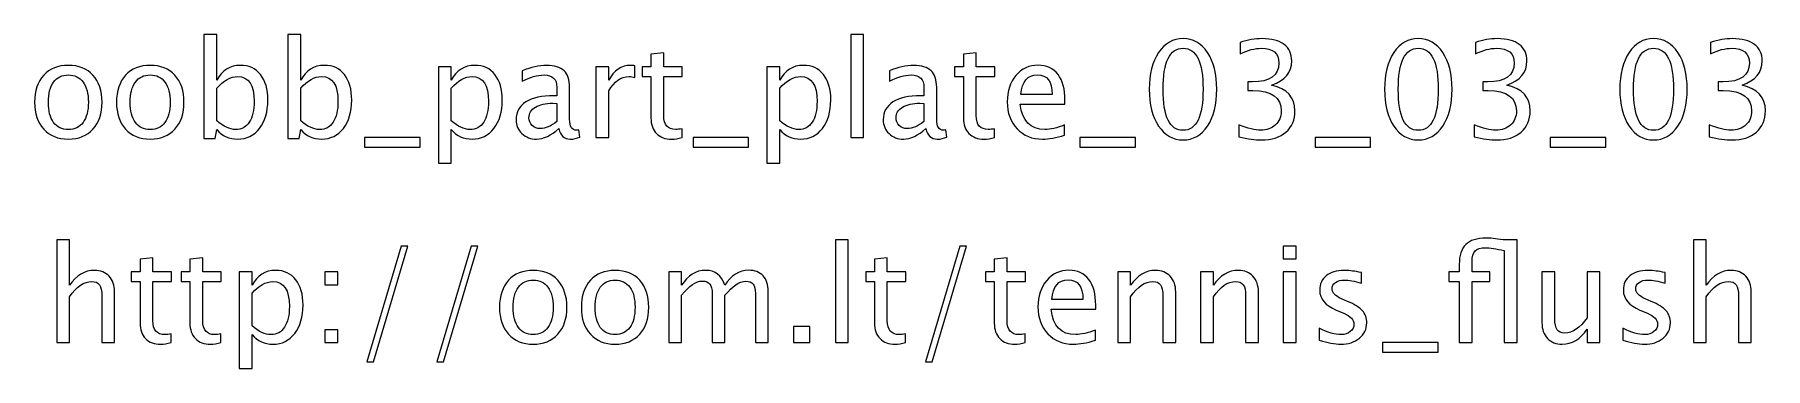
# Model space of a CAD drawing. Header units: centimetres. Extents: x -8.3 to 8.2, y -2.2 to 14.1.
# Drawn here: x -8.3 to 8.19, y 10.97 to 14.15 of the extents above.
import ezdxf

# ---------------------------------------------------------------- set-up
doc = ezdxf.new("R2010")
doc.units = ezdxf.units.CM
doc.header["$MEASUREMENT"] = 0
doc.layers.add('Layer 1', color=7, linetype='Continuous')

msp = doc.modelspace()

# ---------------------------------------------------------------- linework, layer by layer
at = {"layer": 'Layer 1'}
for points, knots in [([(-6.68315, 13.16282), (-6.68315, 13.16282), (-6.68315, 14.14961), (-6.68315, 14.14961), (-6.68315, 14.14961), (-6.68315, 14.14961), (-6.56123, 14.14961), (-6.56123, 14.14961), (-6.56123, 14.14961), (-6.56123, 14.14961), (-6.56123, 13.71633), (-6.56123, 13.71633), (-6.56123, 13.71633), (-6.51128, 13.81052), (-6.43613, 13.85751), (-6.33602, 13.85751), (-6.33602, 13.85751), (-6.25495, 13.85751), (-6.19124, 13.82809), (-6.14467, 13.76903), (-6.14467, 13.76903), (-6.0981, 13.70998), (-6.07482, 13.62933), (-6.07482, 13.5271), (-6.07482, 13.5271), (-6.07482, 13.41576), (-6.10128, 13.3258), (-6.15398, 13.25765), (-6.15398, 13.25765), (-6.20669, 13.18928), (-6.27611, 13.1552), (-6.36205, 13.1552), (-6.36205, 13.1552), (-6.44185, 13.1552), (-6.50831, 13.18568), (-6.56123, 13.24685), (-6.56123, 13.24685), (-6.56123, 13.24685), (-6.57605, 13.16282), (-6.57605, 13.16282), (-6.57605, 13.16282), (-6.57605, 13.16282), (-6.68315, 13.16282), (-6.68315, 13.16282)], [0, 0, 0, 0, 0.08333333, 0.08333333, 0.08333333, 0.08333333, 0.16666667, 0.16666667, 0.16666667, 0.16666667, 0.25, 0.25, 0.25, 0.25, 0.33333333, 0.33333333, 0.33333333, 0.33333333, 0.41666667, 0.41666667, 0.41666667, 0.41666667, 0.5, 0.5, 0.5, 0.5, 0.58333333, 0.58333333, 0.58333333, 0.58333333, 0.66666667, 0.66666667, 0.66666667, 0.66666667, 0.75, 0.75, 0.75, 0.75, 0.83333333, 0.83333333, 0.83333333, 0.83333333, 1, 1, 1, 1]), ([(-5.8839, 13.16282), (-5.8839, 13.16282), (-5.8839, 14.14961), (-5.8839, 14.14961), (-5.8839, 14.14961), (-5.8839, 14.14961), (-5.76198, 14.14961), (-5.76198, 14.14961), (-5.76198, 14.14961), (-5.76198, 14.14961), (-5.76198, 13.71633), (-5.76198, 13.71633), (-5.76198, 13.71633), (-5.71203, 13.81052), (-5.63688, 13.85751), (-5.53677, 13.85751), (-5.53677, 13.85751), (-5.4557, 13.85751), (-5.39199, 13.82809), (-5.34542, 13.76903), (-5.34542, 13.76903), (-5.29885, 13.70998), (-5.27557, 13.62933), (-5.27557, 13.5271), (-5.27557, 13.5271), (-5.27557, 13.41576), (-5.30203, 13.3258), (-5.35473, 13.25765), (-5.35473, 13.25765), (-5.40744, 13.18928), (-5.47686, 13.1552), (-5.5628, 13.1552), (-5.5628, 13.1552), (-5.6426, 13.1552), (-5.70906, 13.18568), (-5.76198, 13.24685), (-5.76198, 13.24685), (-5.76198, 13.24685), (-5.7768, 13.16282), (-5.7768, 13.16282), (-5.7768, 13.16282), (-5.7768, 13.16282), (-5.8839, 13.16282), (-5.8839, 13.16282)], [0, 0, 0, 0, 0.08333333, 0.08333333, 0.08333333, 0.08333333, 0.16666667, 0.16666667, 0.16666667, 0.16666667, 0.25, 0.25, 0.25, 0.25, 0.33333333, 0.33333333, 0.33333333, 0.33333333, 0.41666667, 0.41666667, 0.41666667, 0.41666667, 0.5, 0.5, 0.5, 0.5, 0.58333333, 0.58333333, 0.58333333, 0.58333333, 0.66666667, 0.66666667, 0.66666667, 0.66666667, 0.75, 0.75, 0.75, 0.75, 0.83333333, 0.83333333, 0.83333333, 0.83333333, 1, 1, 1, 1]), ([(-0.52028, 13.17044), (-0.52028, 13.17044), (-0.52028, 14.14961), (-0.52028, 14.14961), (-0.52028, 14.14961), (-0.52028, 14.14961), (-0.39836, 14.14961), (-0.39836, 14.14961), (-0.39836, 14.14961), (-0.39836, 14.14961), (-0.39836, 13.17044), (-0.39836, 13.17044), (-0.39836, 13.17044), (-0.39836, 13.17044), (-0.52028, 13.17044), (-0.52028, 13.17044)], [0, 0, 0, 0, 0.2, 0.2, 0.2, 0.2, 0.4, 0.4, 0.4, 0.4, 0.6, 0.6, 0.6, 0.6, 1, 1, 1, 1]), ([(2.64498, 13.14758), (2.54867, 13.14758), (2.47099, 13.19182), (2.41215, 13.28008), (2.41215, 13.28008), (2.35309, 13.36835), (2.32367, 13.48477), (2.32367, 13.62955), (2.32367, 13.62955), (2.32367, 13.77433), (2.35309, 13.89074), (2.41215, 13.97901), (2.41215, 13.97901), (2.47099, 14.06727), (2.54867, 14.11151), (2.64498, 14.11151), (2.64498, 14.11151), (2.74171, 14.11151), (2.81939, 14.06748), (2.87824, 13.97943), (2.87824, 13.97943), (2.93687, 13.89138), (2.96629, 13.77475), (2.96629, 13.62955), (2.96629, 13.62955), (2.96629, 13.48477), (2.93687, 13.36835), (2.87824, 13.28008), (2.87824, 13.28008), (2.81939, 13.19182), (2.74171, 13.14758), (2.64498, 13.14758)], [0, 0, 0, 0, 0.11111111, 0.11111111, 0.11111111, 0.11111111, 0.22222222, 0.22222222, 0.22222222, 0.22222222, 0.33333333, 0.33333333, 0.33333333, 0.33333333, 0.44444444, 0.44444444, 0.44444444, 0.44444444, 0.55555556, 0.55555556, 0.55555556, 0.55555556, 0.66666667, 0.66666667, 0.66666667, 0.66666667, 0.77777778, 0.77777778, 0.77777778, 0.77777778, 1, 1, 1, 1]), ([(2.64477, 13.23902), (2.77198, 13.23902), (2.83548, 13.3692), (2.83548, 13.62955), (2.83548, 13.62955), (2.83548, 13.8899), (2.77198, 14.02007), (2.64477, 14.02007), (2.64477, 14.02007), (2.51798, 14.02007), (2.45448, 13.8899), (2.45448, 13.62955), (2.45448, 13.62955), (2.45448, 13.3692), (2.51798, 13.23902), (2.64477, 13.23902)], [0, 0, 0, 0, 0.2, 0.2, 0.2, 0.2, 0.4, 0.4, 0.4, 0.4, 0.6, 0.6, 0.6, 0.6, 1, 1, 1, 1]), ([(3.17626, 13.17679), (3.17626, 13.17679), (3.17626, 13.29109), (3.17626, 13.29109), (3.17626, 13.29109), (3.26347, 13.25638), (3.33184, 13.23902), (3.382, 13.23902), (3.382, 13.23902), (3.44106, 13.23902), (3.48868, 13.25595), (3.5253, 13.29003), (3.5253, 13.29003), (3.56192, 13.32411), (3.58012, 13.36856), (3.58012, 13.42317), (3.58012, 13.42317), (3.58012, 13.55271), (3.48995, 13.61748), (3.30961, 13.61748), (3.30961, 13.61748), (3.30961, 13.61748), (3.26135, 13.61748), (3.26135, 13.61748), (3.26135, 13.61748), (3.26135, 13.61748), (3.26135, 13.6994), (3.26135, 13.6994), (3.26135, 13.6994), (3.26135, 13.6994), (3.30411, 13.70003), (3.30411, 13.70003), (3.30411, 13.70003), (3.47365, 13.70003), (3.55853, 13.75972), (3.55853, 13.87931), (3.55853, 13.87931), (3.55853, 13.97308), (3.50223, 14.02007), (3.38983, 14.02007), (3.38983, 14.02007), (3.32951, 14.02007), (3.26262, 14.00271), (3.18896, 13.968), (3.18896, 13.968), (3.18896, 13.968), (3.18896, 14.07468), (3.18896, 14.07468), (3.18896, 14.07468), (3.26114, 14.09923), (3.33078, 14.11151), (3.39766, 14.11151), (3.39766, 14.11151), (3.48868, 14.11151), (3.55874, 14.09331), (3.60743, 14.0569), (3.60743, 14.0569), (3.65611, 14.02071), (3.68045, 13.968), (3.68045, 13.899), (3.68045, 13.899), (3.68045, 13.79126), (3.61674, 13.71442), (3.4891, 13.6687), (3.4891, 13.6687), (3.63706, 13.6342), (3.71093, 13.55313), (3.71093, 13.42508), (3.71093, 13.42508), (3.71093, 13.33872), (3.68236, 13.27077), (3.62542, 13.22145), (3.62542, 13.22145), (3.56848, 13.17213), (3.49016, 13.14758), (3.39068, 13.14758), (3.39068, 13.14758), (3.33395, 13.14758), (3.26262, 13.15732), (3.17626, 13.17679)], [0, 0, 0, 0, 0.04761905, 0.04761905, 0.04761905, 0.04761905, 0.0952381, 0.0952381, 0.0952381, 0.0952381, 0.14285714, 0.14285714, 0.14285714, 0.14285714, 0.19047619, 0.19047619, 0.19047619, 0.19047619, 0.23809524, 0.23809524, 0.23809524, 0.23809524, 0.28571429, 0.28571429, 0.28571429, 0.28571429, 0.33333333, 0.33333333, 0.33333333, 0.33333333, 0.38095238, 0.38095238, 0.38095238, 0.38095238, 0.42857143, 0.42857143, 0.42857143, 0.42857143, 0.47619048, 0.47619048, 0.47619048, 0.47619048, 0.52380952, 0.52380952, 0.52380952, 0.52380952, 0.57142857, 0.57142857, 0.57142857, 0.57142857, 0.61904762, 0.61904762, 0.61904762, 0.61904762, 0.66666667, 0.66666667, 0.66666667, 0.66666667, 0.71428571, 0.71428571, 0.71428571, 0.71428571, 0.76190476, 0.76190476, 0.76190476, 0.76190476, 0.80952381, 0.80952381, 0.80952381, 0.80952381, 0.85714286, 0.85714286, 0.85714286, 0.85714286, 0.9047619, 0.9047619, 0.9047619, 0.9047619, 1, 1, 1, 1]), ([(4.8861, 13.14758), (4.78979, 13.14758), (4.71211, 13.19182), (4.65327, 13.28008), (4.65327, 13.28008), (4.59421, 13.36835), (4.56479, 13.48477), (4.56479, 13.62955), (4.56479, 13.62955), (4.56479, 13.77433), (4.59421, 13.89074), (4.65327, 13.97901), (4.65327, 13.97901), (4.71211, 14.06727), (4.78979, 14.11151), (4.8861, 14.11151), (4.8861, 14.11151), (4.98283, 14.11151), (5.06051, 14.06748), (5.11936, 13.97943), (5.11936, 13.97943), (5.17799, 13.89138), (5.20741, 13.77475), (5.20741, 13.62955), (5.20741, 13.62955), (5.20741, 13.48477), (5.17799, 13.36835), (5.11936, 13.28008), (5.11936, 13.28008), (5.06051, 13.19182), (4.98283, 13.14758), (4.8861, 13.14758)], [0, 0, 0, 0, 0.11111111, 0.11111111, 0.11111111, 0.11111111, 0.22222222, 0.22222222, 0.22222222, 0.22222222, 0.33333333, 0.33333333, 0.33333333, 0.33333333, 0.44444444, 0.44444444, 0.44444444, 0.44444444, 0.55555556, 0.55555556, 0.55555556, 0.55555556, 0.66666667, 0.66666667, 0.66666667, 0.66666667, 0.77777778, 0.77777778, 0.77777778, 0.77777778, 1, 1, 1, 1]), ([(4.88589, 13.23902), (5.0131, 13.23902), (5.0766, 13.3692), (5.0766, 13.62955), (5.0766, 13.62955), (5.0766, 13.8899), (5.0131, 14.02007), (4.88589, 14.02007), (4.88589, 14.02007), (4.7591, 14.02007), (4.6956, 13.8899), (4.6956, 13.62955), (4.6956, 13.62955), (4.6956, 13.3692), (4.7591, 13.23902), (4.88589, 13.23902)], [0, 0, 0, 0, 0.2, 0.2, 0.2, 0.2, 0.4, 0.4, 0.4, 0.4, 0.6, 0.6, 0.6, 0.6, 1, 1, 1, 1]), ([(5.41738, 13.17679), (5.41738, 13.17679), (5.41738, 13.29109), (5.41738, 13.29109), (5.41738, 13.29109), (5.50459, 13.25638), (5.57296, 13.23902), (5.62312, 13.23902), (5.62312, 13.23902), (5.68218, 13.23902), (5.7298, 13.25595), (5.76642, 13.29003), (5.76642, 13.29003), (5.80304, 13.32411), (5.82124, 13.36856), (5.82124, 13.42317), (5.82124, 13.42317), (5.82124, 13.55271), (5.73107, 13.61748), (5.55073, 13.61748), (5.55073, 13.61748), (5.55073, 13.61748), (5.50247, 13.61748), (5.50247, 13.61748), (5.50247, 13.61748), (5.50247, 13.61748), (5.50247, 13.6994), (5.50247, 13.6994), (5.50247, 13.6994), (5.50247, 13.6994), (5.54523, 13.70003), (5.54523, 13.70003), (5.54523, 13.70003), (5.71477, 13.70003), (5.79965, 13.75972), (5.79965, 13.87931), (5.79965, 13.87931), (5.79965, 13.97308), (5.74335, 14.02007), (5.63095, 14.02007), (5.63095, 14.02007), (5.57063, 14.02007), (5.50374, 14.00271), (5.43008, 13.968), (5.43008, 13.968), (5.43008, 13.968), (5.43008, 14.07468), (5.43008, 14.07468), (5.43008, 14.07468), (5.50226, 14.09923), (5.5719, 14.11151), (5.63878, 14.11151), (5.63878, 14.11151), (5.7298, 14.11151), (5.79986, 14.09331), (5.84855, 14.0569), (5.84855, 14.0569), (5.89723, 14.02071), (5.92157, 13.968), (5.92157, 13.899), (5.92157, 13.899), (5.92157, 13.79126), (5.85786, 13.71442), (5.73022, 13.6687), (5.73022, 13.6687), (5.87818, 13.6342), (5.95205, 13.55313), (5.95205, 13.42508), (5.95205, 13.42508), (5.95205, 13.33872), (5.92348, 13.27077), (5.86654, 13.22145), (5.86654, 13.22145), (5.8096, 13.17213), (5.73128, 13.14758), (5.6318, 13.14758), (5.6318, 13.14758), (5.57507, 13.14758), (5.50374, 13.15732), (5.41738, 13.17679)], [0, 0, 0, 0, 0.04761905, 0.04761905, 0.04761905, 0.04761905, 0.0952381, 0.0952381, 0.0952381, 0.0952381, 0.14285714, 0.14285714, 0.14285714, 0.14285714, 0.19047619, 0.19047619, 0.19047619, 0.19047619, 0.23809524, 0.23809524, 0.23809524, 0.23809524, 0.28571429, 0.28571429, 0.28571429, 0.28571429, 0.33333333, 0.33333333, 0.33333333, 0.33333333, 0.38095238, 0.38095238, 0.38095238, 0.38095238, 0.42857143, 0.42857143, 0.42857143, 0.42857143, 0.47619048, 0.47619048, 0.47619048, 0.47619048, 0.52380952, 0.52380952, 0.52380952, 0.52380952, 0.57142857, 0.57142857, 0.57142857, 0.57142857, 0.61904762, 0.61904762, 0.61904762, 0.61904762, 0.66666667, 0.66666667, 0.66666667, 0.66666667, 0.71428571, 0.71428571, 0.71428571, 0.71428571, 0.76190476, 0.76190476, 0.76190476, 0.76190476, 0.80952381, 0.80952381, 0.80952381, 0.80952381, 0.85714286, 0.85714286, 0.85714286, 0.85714286, 0.9047619, 0.9047619, 0.9047619, 0.9047619, 1, 1, 1, 1]), ([(7.12722, 13.14758), (7.03091, 13.14758), (6.95323, 13.19182), (6.89439, 13.28008), (6.89439, 13.28008), (6.83533, 13.36835), (6.80591, 13.48477), (6.80591, 13.62955), (6.80591, 13.62955), (6.80591, 13.77433), (6.83533, 13.89074), (6.89439, 13.97901), (6.89439, 13.97901), (6.95323, 14.06727), (7.03091, 14.11151), (7.12722, 14.11151), (7.12722, 14.11151), (7.22395, 14.11151), (7.30163, 14.06748), (7.36048, 13.97943), (7.36048, 13.97943), (7.41911, 13.89138), (7.44853, 13.77475), (7.44853, 13.62955), (7.44853, 13.62955), (7.44853, 13.48477), (7.41911, 13.36835), (7.36048, 13.28008), (7.36048, 13.28008), (7.30163, 13.19182), (7.22395, 13.14758), (7.12722, 13.14758)], [0, 0, 0, 0, 0.11111111, 0.11111111, 0.11111111, 0.11111111, 0.22222222, 0.22222222, 0.22222222, 0.22222222, 0.33333333, 0.33333333, 0.33333333, 0.33333333, 0.44444444, 0.44444444, 0.44444444, 0.44444444, 0.55555556, 0.55555556, 0.55555556, 0.55555556, 0.66666667, 0.66666667, 0.66666667, 0.66666667, 0.77777778, 0.77777778, 0.77777778, 0.77777778, 1, 1, 1, 1]), ([(7.12701, 13.23902), (7.25422, 13.23902), (7.31772, 13.3692), (7.31772, 13.62955), (7.31772, 13.62955), (7.31772, 13.8899), (7.25422, 14.02007), (7.12701, 14.02007), (7.12701, 14.02007), (7.00022, 14.02007), (6.93672, 13.8899), (6.93672, 13.62955), (6.93672, 13.62955), (6.93672, 13.3692), (7.00022, 13.23902), (7.12701, 13.23902)], [0, 0, 0, 0, 0.2, 0.2, 0.2, 0.2, 0.4, 0.4, 0.4, 0.4, 0.6, 0.6, 0.6, 0.6, 1, 1, 1, 1]), ([(7.6585, 13.17679), (7.6585, 13.17679), (7.6585, 13.29109), (7.6585, 13.29109), (7.6585, 13.29109), (7.74571, 13.25638), (7.81408, 13.23902), (7.86424, 13.23902), (7.86424, 13.23902), (7.9233, 13.23902), (7.97092, 13.25595), (8.00754, 13.29003), (8.00754, 13.29003), (8.04416, 13.32411), (8.06236, 13.36856), (8.06236, 13.42317), (8.06236, 13.42317), (8.06236, 13.55271), (7.97219, 13.61748), (7.79185, 13.61748), (7.79185, 13.61748), (7.79185, 13.61748), (7.74359, 13.61748), (7.74359, 13.61748), (7.74359, 13.61748), (7.74359, 13.61748), (7.74359, 13.6994), (7.74359, 13.6994), (7.74359, 13.6994), (7.74359, 13.6994), (7.78635, 13.70003), (7.78635, 13.70003), (7.78635, 13.70003), (7.95589, 13.70003), (8.04077, 13.75972), (8.04077, 13.87931), (8.04077, 13.87931), (8.04077, 13.97308), (7.98447, 14.02007), (7.87207, 14.02007), (7.87207, 14.02007), (7.81175, 14.02007), (7.74486, 14.00271), (7.6712, 13.968), (7.6712, 13.968), (7.6712, 13.968), (7.6712, 14.07468), (7.6712, 14.07468), (7.6712, 14.07468), (7.74338, 14.09923), (7.81302, 14.11151), (7.8799, 14.11151), (7.8799, 14.11151), (7.97092, 14.11151), (8.04098, 14.09331), (8.08967, 14.0569), (8.08967, 14.0569), (8.13835, 14.02071), (8.16269, 13.968), (8.16269, 13.899), (8.16269, 13.899), (8.16269, 13.79126), (8.09898, 13.71442), (7.97134, 13.6687), (7.97134, 13.6687), (8.1193, 13.6342), (8.19317, 13.55313), (8.19317, 13.42508), (8.19317, 13.42508), (8.19317, 13.33872), (8.1646, 13.27077), (8.10766, 13.22145), (8.10766, 13.22145), (8.05072, 13.17213), (7.9724, 13.14758), (7.87292, 13.14758), (7.87292, 13.14758), (7.81619, 13.14758), (7.74486, 13.15732), (7.6585, 13.17679)], [0, 0, 0, 0, 0.04761905, 0.04761905, 0.04761905, 0.04761905, 0.0952381, 0.0952381, 0.0952381, 0.0952381, 0.14285714, 0.14285714, 0.14285714, 0.14285714, 0.19047619, 0.19047619, 0.19047619, 0.19047619, 0.23809524, 0.23809524, 0.23809524, 0.23809524, 0.28571429, 0.28571429, 0.28571429, 0.28571429, 0.33333333, 0.33333333, 0.33333333, 0.33333333, 0.38095238, 0.38095238, 0.38095238, 0.38095238, 0.42857143, 0.42857143, 0.42857143, 0.42857143, 0.47619048, 0.47619048, 0.47619048, 0.47619048, 0.52380952, 0.52380952, 0.52380952, 0.52380952, 0.57142857, 0.57142857, 0.57142857, 0.57142857, 0.61904762, 0.61904762, 0.61904762, 0.61904762, 0.66666667, 0.66666667, 0.66666667, 0.66666667, 0.71428571, 0.71428571, 0.71428571, 0.71428571, 0.76190476, 0.76190476, 0.76190476, 0.76190476, 0.80952381, 0.80952381, 0.80952381, 0.80952381, 0.85714286, 0.85714286, 0.85714286, 0.85714286, 0.9047619, 0.9047619, 0.9047619, 0.9047619, 1, 1, 1, 1]), ([(-7.97558, 13.1552), (-8.07443, 13.1552), (-8.15274, 13.18674), (-8.21032, 13.24982), (-8.21032, 13.24982), (-8.2681, 13.31289), (-8.29689, 13.39862), (-8.29689, 13.50678), (-8.29689, 13.50678), (-8.29689, 13.61473), (-8.2681, 13.70024), (-8.21032, 13.76311), (-8.21032, 13.76311), (-8.15274, 13.82597), (-8.07443, 13.85751), (-7.97558, 13.85751), (-7.97558, 13.85751), (-7.87673, 13.85751), (-7.79841, 13.82597), (-7.74084, 13.76311), (-7.74084, 13.76311), (-7.68306, 13.70024), (-7.65427, 13.61473), (-7.65427, 13.50678), (-7.65427, 13.50678), (-7.65427, 13.39862), (-7.68306, 13.31289), (-7.74084, 13.24982), (-7.74084, 13.24982), (-7.79841, 13.18674), (-7.87673, 13.1552), (-7.97558, 13.1552)], [0, 0, 0, 0, 0.11111111, 0.11111111, 0.11111111, 0.11111111, 0.22222222, 0.22222222, 0.22222222, 0.22222222, 0.33333333, 0.33333333, 0.33333333, 0.33333333, 0.44444444, 0.44444444, 0.44444444, 0.44444444, 0.55555556, 0.55555556, 0.55555556, 0.55555556, 0.66666667, 0.66666667, 0.66666667, 0.66666667, 0.77777778, 0.77777778, 0.77777778, 0.77777778, 1, 1, 1, 1]), ([(-7.19538, 13.1552), (-7.29423, 13.1552), (-7.37254, 13.18674), (-7.43012, 13.24982), (-7.43012, 13.24982), (-7.4879, 13.31289), (-7.51669, 13.39862), (-7.51669, 13.50678), (-7.51669, 13.50678), (-7.51669, 13.61473), (-7.4879, 13.70024), (-7.43012, 13.76311), (-7.43012, 13.76311), (-7.37254, 13.82597), (-7.29423, 13.85751), (-7.19538, 13.85751), (-7.19538, 13.85751), (-7.09653, 13.85751), (-7.01821, 13.82597), (-6.96064, 13.76311), (-6.96064, 13.76311), (-6.90286, 13.70024), (-6.87407, 13.61473), (-6.87407, 13.50678), (-6.87407, 13.50678), (-6.87407, 13.39862), (-6.90286, 13.31289), (-6.96064, 13.24982), (-6.96064, 13.24982), (-7.01821, 13.18674), (-7.09653, 13.1552), (-7.19538, 13.1552)], [0, 0, 0, 0, 0.11111111, 0.11111111, 0.11111111, 0.11111111, 0.22222222, 0.22222222, 0.22222222, 0.22222222, 0.33333333, 0.33333333, 0.33333333, 0.33333333, 0.44444444, 0.44444444, 0.44444444, 0.44444444, 0.55555556, 0.55555556, 0.55555556, 0.55555556, 0.66666667, 0.66666667, 0.66666667, 0.66666667, 0.77777778, 0.77777778, 0.77777778, 0.77777778, 1, 1, 1, 1]), ([(-4.44965, 12.92533), (-4.44965, 12.92533), (-4.44965, 13.84354), (-4.44965, 13.84354), (-4.44965, 13.84354), (-4.44965, 13.84354), (-4.32773, 13.84354), (-4.32773, 13.84354), (-4.32773, 13.84354), (-4.32773, 13.84354), (-4.32773, 13.71633), (-4.32773, 13.71633), (-4.32773, 13.71633), (-4.27778, 13.81052), (-4.20263, 13.85751), (-4.10252, 13.85751), (-4.10252, 13.85751), (-4.02145, 13.85751), (-3.95774, 13.82809), (-3.91117, 13.76903), (-3.91117, 13.76903), (-3.8646, 13.70998), (-3.84132, 13.62933), (-3.84132, 13.5271), (-3.84132, 13.5271), (-3.84132, 13.41576), (-3.86778, 13.3258), (-3.92048, 13.25765), (-3.92048, 13.25765), (-3.97319, 13.18928), (-4.04261, 13.1552), (-4.12855, 13.1552), (-4.12855, 13.1552), (-4.20835, 13.1552), (-4.27481, 13.18568), (-4.32773, 13.24685), (-4.32773, 13.24685), (-4.32773, 13.24685), (-4.32773, 12.92533), (-4.32773, 12.92533), (-4.32773, 12.92533), (-4.32773, 12.92533), (-4.44965, 12.92533), (-4.44965, 12.92533)], [0, 0, 0, 0, 0.08333333, 0.08333333, 0.08333333, 0.08333333, 0.16666667, 0.16666667, 0.16666667, 0.16666667, 0.25, 0.25, 0.25, 0.25, 0.33333333, 0.33333333, 0.33333333, 0.33333333, 0.41666667, 0.41666667, 0.41666667, 0.41666667, 0.5, 0.5, 0.5, 0.5, 0.58333333, 0.58333333, 0.58333333, 0.58333333, 0.66666667, 0.66666667, 0.66666667, 0.66666667, 0.75, 0.75, 0.75, 0.75, 0.83333333, 0.83333333, 0.83333333, 0.83333333, 1, 1, 1, 1]), ([(-3.30348, 13.25617), (-3.37671, 13.18886), (-3.4472, 13.1552), (-3.51493, 13.1552), (-3.51493, 13.1552), (-3.5706, 13.1552), (-3.61696, 13.17256), (-3.65357, 13.20748), (-3.65357, 13.20748), (-3.6904, 13.24241), (-3.70882, 13.28643), (-3.70882, 13.33956), (-3.70882, 13.33956), (-3.70882, 13.41301), (-3.67792, 13.46953), (-3.61611, 13.5089), (-3.61611, 13.5089), (-3.5543, 13.54827), (-3.46561, 13.56795), (-3.35004, 13.56795), (-3.35004, 13.56795), (-3.35004, 13.56795), (-3.32147, 13.56795), (-3.32147, 13.56795), (-3.32147, 13.56795), (-3.32147, 13.56795), (-3.32147, 13.64902), (-3.32147, 13.64902), (-3.32147, 13.64902), (-3.32147, 13.72712), (-3.36211, 13.76607), (-3.4436, 13.76607), (-3.4436, 13.76607), (-3.50668, 13.76607), (-3.57568, 13.74617), (-3.6504, 13.70638), (-3.6504, 13.70638), (-3.6504, 13.70638), (-3.6504, 13.80671), (-3.6504, 13.80671), (-3.6504, 13.80671), (-3.56827, 13.84058), (-3.4908, 13.85751), (-3.4182, 13.85751), (-3.4182, 13.85751), (-3.34348, 13.85751), (-3.28824, 13.84058), (-3.25289, 13.8065), (-3.25289, 13.8065), (-3.21733, 13.77242), (-3.19955, 13.71993), (-3.19955, 13.64902), (-3.19955, 13.64902), (-3.19955, 13.64902), (-3.19955, 13.34485), (-3.19955, 13.34485), (-3.19955, 13.34485), (-3.19955, 13.27522), (-3.17817, 13.24029), (-3.1352, 13.24029), (-3.1352, 13.24029), (-3.12991, 13.24029), (-3.12208, 13.24114), (-3.11171, 13.24283), (-3.11171, 13.24283), (-3.11171, 13.24283), (-3.10303, 13.1751), (-3.10303, 13.1751), (-3.10303, 13.1751), (-3.13076, 13.16176), (-3.16124, 13.1552), (-3.19468, 13.1552), (-3.19468, 13.1552), (-3.25162, 13.1552), (-3.28781, 13.18886), (-3.30348, 13.25617)], [0, 0, 0, 0, 0.05, 0.05, 0.05, 0.05, 0.1, 0.1, 0.1, 0.1, 0.15, 0.15, 0.15, 0.15, 0.2, 0.2, 0.2, 0.2, 0.25, 0.25, 0.25, 0.25, 0.3, 0.3, 0.3, 0.3, 0.35, 0.35, 0.35, 0.35, 0.4, 0.4, 0.4, 0.4, 0.45, 0.45, 0.45, 0.45, 0.5, 0.5, 0.5, 0.5, 0.55, 0.55, 0.55, 0.55, 0.6, 0.6, 0.6, 0.6, 0.65, 0.65, 0.65, 0.65, 0.7, 0.7, 0.7, 0.7, 0.75, 0.75, 0.75, 0.75, 0.8, 0.8, 0.8, 0.8, 0.85, 0.85, 0.85, 0.85, 0.9, 0.9, 0.9, 0.9, 1, 1, 1, 1]), ([(-2.94915, 13.17044), (-2.94915, 13.17044), (-2.94915, 13.84354), (-2.94915, 13.84354), (-2.94915, 13.84354), (-2.94915, 13.84354), (-2.82723, 13.84354), (-2.82723, 13.84354), (-2.82723, 13.84354), (-2.82723, 13.84354), (-2.82723, 13.71633), (-2.82723, 13.71633), (-2.82723, 13.71633), (-2.77876, 13.81052), (-2.70848, 13.85751), (-2.6162, 13.85751), (-2.6162, 13.85751), (-2.60371, 13.85751), (-2.59059, 13.85645), (-2.57704, 13.85434), (-2.57704, 13.85434), (-2.57704, 13.85434), (-2.57704, 13.74025), (-2.57704, 13.74025), (-2.57704, 13.74025), (-2.59821, 13.74723), (-2.61683, 13.75083), (-2.63292, 13.75083), (-2.63292, 13.75083), (-2.71039, 13.75083), (-2.77516, 13.70511), (-2.82723, 13.61346), (-2.82723, 13.61346), (-2.82723, 13.61346), (-2.82723, 13.17044), (-2.82723, 13.17044), (-2.82723, 13.17044), (-2.82723, 13.17044), (-2.94915, 13.17044), (-2.94915, 13.17044)], [0, 0, 0, 0, 0.09090909, 0.09090909, 0.09090909, 0.09090909, 0.18181818, 0.18181818, 0.18181818, 0.18181818, 0.27272727, 0.27272727, 0.27272727, 0.27272727, 0.36363636, 0.36363636, 0.36363636, 0.36363636, 0.45454545, 0.45454545, 0.45454545, 0.45454545, 0.54545455, 0.54545455, 0.54545455, 0.54545455, 0.63636364, 0.63636364, 0.63636364, 0.63636364, 0.72727273, 0.72727273, 0.72727273, 0.72727273, 0.81818182, 0.81818182, 0.81818182, 0.81818182, 1, 1, 1, 1]), ([(-2.12852, 13.17065), (-2.1662, 13.16028), (-2.199, 13.1552), (-2.22673, 13.1552), (-2.22673, 13.1552), (-2.28896, 13.1552), (-2.33743, 13.17298), (-2.37215, 13.20854), (-2.37215, 13.20854), (-2.40707, 13.2441), (-2.42443, 13.29342), (-2.42443, 13.35671), (-2.42443, 13.35671), (-2.42443, 13.35671), (-2.42443, 13.7521), (-2.42443, 13.7521), (-2.42443, 13.7521), (-2.42443, 13.7521), (-2.50867, 13.7521), (-2.50867, 13.7521), (-2.50867, 13.7521), (-2.50867, 13.7521), (-2.50867, 13.84354), (-2.50867, 13.84354), (-2.50867, 13.84354), (-2.50867, 13.84354), (-2.42443, 13.84354), (-2.42443, 13.84354), (-2.42443, 13.84354), (-2.42443, 13.84354), (-2.42443, 13.96525), (-2.42443, 13.96525), (-2.42443, 13.96525), (-2.42443, 13.96525), (-2.30251, 13.97689), (-2.30251, 13.97689), (-2.30251, 13.97689), (-2.30251, 13.97689), (-2.30251, 13.84354), (-2.30251, 13.84354), (-2.30251, 13.84354), (-2.30251, 13.84354), (-2.12598, 13.84354), (-2.12598, 13.84354), (-2.12598, 13.84354), (-2.12598, 13.84354), (-2.12598, 13.7521), (-2.12598, 13.7521), (-2.12598, 13.7521), (-2.12598, 13.7521), (-2.30251, 13.7521), (-2.30251, 13.7521), (-2.30251, 13.7521), (-2.30251, 13.7521), (-2.30251, 13.37872), (-2.30251, 13.37872), (-2.30251, 13.37872), (-2.30251, 13.29067), (-2.2642, 13.24664), (-2.18779, 13.24664), (-2.18779, 13.24664), (-2.17149, 13.24664), (-2.1518, 13.24939), (-2.12852, 13.25468), (-2.12852, 13.25468), (-2.12852, 13.25468), (-2.12852, 13.17065), (-2.12852, 13.17065)], [0, 0, 0, 0, 0.05555556, 0.05555556, 0.05555556, 0.05555556, 0.11111111, 0.11111111, 0.11111111, 0.11111111, 0.16666667, 0.16666667, 0.16666667, 0.16666667, 0.22222222, 0.22222222, 0.22222222, 0.22222222, 0.27777778, 0.27777778, 0.27777778, 0.27777778, 0.33333333, 0.33333333, 0.33333333, 0.33333333, 0.38888889, 0.38888889, 0.38888889, 0.38888889, 0.44444444, 0.44444444, 0.44444444, 0.44444444, 0.5, 0.5, 0.5, 0.5, 0.55555556, 0.55555556, 0.55555556, 0.55555556, 0.61111111, 0.61111111, 0.61111111, 0.61111111, 0.66666667, 0.66666667, 0.66666667, 0.66666667, 0.72222222, 0.72222222, 0.72222222, 0.72222222, 0.77777778, 0.77777778, 0.77777778, 0.77777778, 0.83333333, 0.83333333, 0.83333333, 0.83333333, 0.88888889, 0.88888889, 0.88888889, 0.88888889, 1, 1, 1, 1]), ([(-1.31953, 12.92533), (-1.31953, 12.92533), (-1.31953, 13.84354), (-1.31953, 13.84354), (-1.31953, 13.84354), (-1.31953, 13.84354), (-1.19761, 13.84354), (-1.19761, 13.84354), (-1.19761, 13.84354), (-1.19761, 13.84354), (-1.19761, 13.71633), (-1.19761, 13.71633), (-1.19761, 13.71633), (-1.14766, 13.81052), (-1.07251, 13.85751), (-0.9724, 13.85751), (-0.9724, 13.85751), (-0.89133, 13.85751), (-0.82762, 13.82809), (-0.78105, 13.76903), (-0.78105, 13.76903), (-0.73448, 13.70998), (-0.7112, 13.62933), (-0.7112, 13.5271), (-0.7112, 13.5271), (-0.7112, 13.41576), (-0.73766, 13.3258), (-0.79036, 13.25765), (-0.79036, 13.25765), (-0.84307, 13.18928), (-0.91249, 13.1552), (-0.99843, 13.1552), (-0.99843, 13.1552), (-1.07823, 13.1552), (-1.14469, 13.18568), (-1.19761, 13.24685), (-1.19761, 13.24685), (-1.19761, 13.24685), (-1.19761, 12.92533), (-1.19761, 12.92533), (-1.19761, 12.92533), (-1.19761, 12.92533), (-1.31953, 12.92533), (-1.31953, 12.92533)], [0, 0, 0, 0, 0.08333333, 0.08333333, 0.08333333, 0.08333333, 0.16666667, 0.16666667, 0.16666667, 0.16666667, 0.25, 0.25, 0.25, 0.25, 0.33333333, 0.33333333, 0.33333333, 0.33333333, 0.41666667, 0.41666667, 0.41666667, 0.41666667, 0.5, 0.5, 0.5, 0.5, 0.58333333, 0.58333333, 0.58333333, 0.58333333, 0.66666667, 0.66666667, 0.66666667, 0.66666667, 0.75, 0.75, 0.75, 0.75, 0.83333333, 0.83333333, 0.83333333, 0.83333333, 1, 1, 1, 1]), ([(0.19367, 13.25617), (0.12044, 13.18886), (0.04995, 13.1552), (-0.01778, 13.1552), (-0.01778, 13.1552), (-0.07345, 13.1552), (-0.11981, 13.17256), (-0.15642, 13.20748), (-0.15642, 13.20748), (-0.19325, 13.24241), (-0.21167, 13.28643), (-0.21167, 13.33956), (-0.21167, 13.33956), (-0.21167, 13.41301), (-0.18077, 13.46953), (-0.11896, 13.5089), (-0.11896, 13.5089), (-0.05715, 13.54827), (0.03154, 13.56795), (0.14711, 13.56795), (0.14711, 13.56795), (0.14711, 13.56795), (0.17568, 13.56795), (0.17568, 13.56795), (0.17568, 13.56795), (0.17568, 13.56795), (0.17568, 13.64902), (0.17568, 13.64902), (0.17568, 13.64902), (0.17568, 13.72712), (0.13504, 13.76607), (0.05355, 13.76607), (0.05355, 13.76607), (-0.00953, 13.76607), (-0.07853, 13.74617), (-0.15325, 13.70638), (-0.15325, 13.70638), (-0.15325, 13.70638), (-0.15325, 13.80671), (-0.15325, 13.80671), (-0.15325, 13.80671), (-0.07112, 13.84058), (0.00635, 13.85751), (0.07895, 13.85751), (0.07895, 13.85751), (0.15367, 13.85751), (0.20891, 13.84058), (0.24426, 13.8065), (0.24426, 13.8065), (0.27982, 13.77242), (0.2976, 13.71993), (0.2976, 13.64902), (0.2976, 13.64902), (0.2976, 13.64902), (0.2976, 13.34485), (0.2976, 13.34485), (0.2976, 13.34485), (0.2976, 13.27522), (0.31898, 13.24029), (0.36195, 13.24029), (0.36195, 13.24029), (0.36724, 13.24029), (0.37507, 13.24114), (0.38544, 13.24283), (0.38544, 13.24283), (0.38544, 13.24283), (0.39412, 13.1751), (0.39412, 13.1751), (0.39412, 13.1751), (0.36639, 13.16176), (0.33591, 13.1552), (0.30247, 13.1552), (0.30247, 13.1552), (0.24553, 13.1552), (0.20934, 13.18886), (0.19367, 13.25617)], [0, 0, 0, 0, 0.05, 0.05, 0.05, 0.05, 0.1, 0.1, 0.1, 0.1, 0.15, 0.15, 0.15, 0.15, 0.2, 0.2, 0.2, 0.2, 0.25, 0.25, 0.25, 0.25, 0.3, 0.3, 0.3, 0.3, 0.35, 0.35, 0.35, 0.35, 0.4, 0.4, 0.4, 0.4, 0.45, 0.45, 0.45, 0.45, 0.5, 0.5, 0.5, 0.5, 0.55, 0.55, 0.55, 0.55, 0.6, 0.6, 0.6, 0.6, 0.65, 0.65, 0.65, 0.65, 0.7, 0.7, 0.7, 0.7, 0.75, 0.75, 0.75, 0.75, 0.8, 0.8, 0.8, 0.8, 0.85, 0.85, 0.85, 0.85, 0.9, 0.9, 0.9, 0.9, 1, 1, 1, 1]), ([(0.84899, 13.17065), (0.81131, 13.16028), (0.77851, 13.1552), (0.75078, 13.1552), (0.75078, 13.1552), (0.68855, 13.1552), (0.64008, 13.17298), (0.60536, 13.20854), (0.60536, 13.20854), (0.57044, 13.2441), (0.55308, 13.29342), (0.55308, 13.35671), (0.55308, 13.35671), (0.55308, 13.35671), (0.55308, 13.7521), (0.55308, 13.7521), (0.55308, 13.7521), (0.55308, 13.7521), (0.46884, 13.7521), (0.46884, 13.7521), (0.46884, 13.7521), (0.46884, 13.7521), (0.46884, 13.84354), (0.46884, 13.84354), (0.46884, 13.84354), (0.46884, 13.84354), (0.55308, 13.84354), (0.55308, 13.84354), (0.55308, 13.84354), (0.55308, 13.84354), (0.55308, 13.96525), (0.55308, 13.96525), (0.55308, 13.96525), (0.55308, 13.96525), (0.675, 13.97689), (0.675, 13.97689), (0.675, 13.97689), (0.675, 13.97689), (0.675, 13.84354), (0.675, 13.84354), (0.675, 13.84354), (0.675, 13.84354), (0.85153, 13.84354), (0.85153, 13.84354), (0.85153, 13.84354), (0.85153, 13.84354), (0.85153, 13.7521), (0.85153, 13.7521), (0.85153, 13.7521), (0.85153, 13.7521), (0.675, 13.7521), (0.675, 13.7521), (0.675, 13.7521), (0.675, 13.7521), (0.675, 13.37872), (0.675, 13.37872), (0.675, 13.37872), (0.675, 13.29067), (0.71331, 13.24664), (0.78972, 13.24664), (0.78972, 13.24664), (0.80602, 13.24664), (0.82571, 13.24939), (0.84899, 13.25468), (0.84899, 13.25468), (0.84899, 13.25468), (0.84899, 13.17065), (0.84899, 13.17065)], [0, 0, 0, 0, 0.05555556, 0.05555556, 0.05555556, 0.05555556, 0.11111111, 0.11111111, 0.11111111, 0.11111111, 0.16666667, 0.16666667, 0.16666667, 0.16666667, 0.22222222, 0.22222222, 0.22222222, 0.22222222, 0.27777778, 0.27777778, 0.27777778, 0.27777778, 0.33333333, 0.33333333, 0.33333333, 0.33333333, 0.38888889, 0.38888889, 0.38888889, 0.38888889, 0.44444444, 0.44444444, 0.44444444, 0.44444444, 0.5, 0.5, 0.5, 0.5, 0.55555556, 0.55555556, 0.55555556, 0.55555556, 0.61111111, 0.61111111, 0.61111111, 0.61111111, 0.66666667, 0.66666667, 0.66666667, 0.66666667, 0.72222222, 0.72222222, 0.72222222, 0.72222222, 0.77777778, 0.77777778, 0.77777778, 0.77777778, 0.83333333, 0.83333333, 0.83333333, 0.83333333, 0.88888889, 0.88888889, 0.88888889, 0.88888889, 1, 1, 1, 1]), ([(1.51701, 13.19203), (1.4351, 13.16748), (1.36503, 13.1552), (1.30661, 13.1552), (1.30661, 13.1552), (1.20692, 13.1552), (1.12585, 13.18822), (1.06341, 13.25405), (1.06341, 13.25405), (1.00097, 13.31988), (0.96964, 13.40518), (0.96964, 13.51017), (0.96964, 13.51017), (0.96964, 13.61198), (0.99716, 13.69559), (1.0524, 13.76099), (1.0524, 13.76099), (1.10765, 13.82618), (1.17834, 13.85878), (1.26449, 13.85878), (1.26449, 13.85878), (1.34598, 13.85878), (1.40906, 13.82978), (1.45351, 13.77179), (1.45351, 13.77179), (1.49796, 13.71379), (1.52019, 13.63166), (1.52019, 13.52519), (1.52019, 13.52519), (1.52019, 13.52519), (1.51955, 13.48794), (1.51955, 13.48794), (1.51955, 13.48794), (1.51955, 13.48794), (1.0941, 13.48794), (1.0941, 13.48794), (1.0941, 13.48794), (1.11188, 13.32707), (1.19041, 13.24664), (1.32947, 13.24664), (1.32947, 13.24664), (1.38049, 13.24664), (1.44293, 13.26103), (1.51701, 13.28982), (1.51701, 13.28982), (1.51701, 13.28982), (1.51701, 13.19203), (1.51701, 13.19203)], [0, 0, 0, 0, 0.07692308, 0.07692308, 0.07692308, 0.07692308, 0.15384615, 0.15384615, 0.15384615, 0.15384615, 0.23076923, 0.23076923, 0.23076923, 0.23076923, 0.30769231, 0.30769231, 0.30769231, 0.30769231, 0.38461538, 0.38461538, 0.38461538, 0.38461538, 0.46153846, 0.46153846, 0.46153846, 0.46153846, 0.53846154, 0.53846154, 0.53846154, 0.53846154, 0.61538462, 0.61538462, 0.61538462, 0.61538462, 0.69230769, 0.69230769, 0.69230769, 0.69230769, 0.76923077, 0.76923077, 0.76923077, 0.76923077, 0.84615385, 0.84615385, 0.84615385, 0.84615385, 1, 1, 1, 1]), ([(-7.97579, 13.24664), (-7.91547, 13.24664), (-7.86848, 13.26929), (-7.83503, 13.3148), (-7.83503, 13.3148), (-7.8018, 13.36009), (-7.78508, 13.42423), (-7.78508, 13.50678), (-7.78508, 13.50678), (-7.78508, 13.58912), (-7.8018, 13.65304), (-7.83503, 13.69834), (-7.83503, 13.69834), (-7.86848, 13.74342), (-7.91547, 13.76607), (-7.97579, 13.76607), (-7.97579, 13.76607), (-8.03633, 13.76607), (-8.08332, 13.74342), (-8.11634, 13.69834), (-8.11634, 13.69834), (-8.14957, 13.65304), (-8.16608, 13.58912), (-8.16608, 13.50678), (-8.16608, 13.50678), (-8.16608, 13.42423), (-8.14957, 13.36009), (-8.11634, 13.3148), (-8.11634, 13.3148), (-8.08332, 13.26929), (-8.03633, 13.24664), (-7.97579, 13.24664)], [0, 0, 0, 0, 0.11111111, 0.11111111, 0.11111111, 0.11111111, 0.22222222, 0.22222222, 0.22222222, 0.22222222, 0.33333333, 0.33333333, 0.33333333, 0.33333333, 0.44444444, 0.44444444, 0.44444444, 0.44444444, 0.55555556, 0.55555556, 0.55555556, 0.55555556, 0.66666667, 0.66666667, 0.66666667, 0.66666667, 0.77777778, 0.77777778, 0.77777778, 0.77777778, 1, 1, 1, 1]), ([(-7.19559, 13.24664), (-7.13527, 13.24664), (-7.08828, 13.26929), (-7.05483, 13.3148), (-7.05483, 13.3148), (-7.0216, 13.36009), (-7.00488, 13.42423), (-7.00488, 13.50678), (-7.00488, 13.50678), (-7.00488, 13.58912), (-7.0216, 13.65304), (-7.05483, 13.69834), (-7.05483, 13.69834), (-7.08828, 13.74342), (-7.13527, 13.76607), (-7.19559, 13.76607), (-7.19559, 13.76607), (-7.25613, 13.76607), (-7.30312, 13.74342), (-7.33614, 13.69834), (-7.33614, 13.69834), (-7.36937, 13.65304), (-7.38588, 13.58912), (-7.38588, 13.50678), (-7.38588, 13.50678), (-7.38588, 13.42423), (-7.36937, 13.36009), (-7.33614, 13.3148), (-7.33614, 13.3148), (-7.30312, 13.26929), (-7.25613, 13.24664), (-7.19559, 13.24664)], [0, 0, 0, 0, 0.11111111, 0.11111111, 0.11111111, 0.11111111, 0.22222222, 0.22222222, 0.22222222, 0.22222222, 0.33333333, 0.33333333, 0.33333333, 0.33333333, 0.44444444, 0.44444444, 0.44444444, 0.44444444, 0.55555556, 0.55555556, 0.55555556, 0.55555556, 0.66666667, 0.66666667, 0.66666667, 0.66666667, 0.77777778, 0.77777778, 0.77777778, 0.77777778, 1, 1, 1, 1]), ([(-6.56123, 13.33088), (-6.49836, 13.27479), (-6.43846, 13.24664), (-6.38152, 13.24664), (-6.38152, 13.24664), (-6.32543, 13.24664), (-6.28204, 13.27014), (-6.25156, 13.31691), (-6.25156, 13.31691), (-6.22087, 13.36369), (-6.20563, 13.42952), (-6.20563, 13.51461), (-6.20563, 13.51461), (-6.20563, 13.67209), (-6.2577, 13.75083), (-6.36184, 13.75083), (-6.36184, 13.75083), (-6.43, 13.75083), (-6.49646, 13.714), (-6.56123, 13.64013), (-6.56123, 13.64013), (-6.56123, 13.64013), (-6.56123, 13.33088), (-6.56123, 13.33088)], [0, 0, 0, 0, 0.14285714, 0.14285714, 0.14285714, 0.14285714, 0.28571429, 0.28571429, 0.28571429, 0.28571429, 0.42857143, 0.42857143, 0.42857143, 0.42857143, 0.57142857, 0.57142857, 0.57142857, 0.57142857, 0.71428571, 0.71428571, 0.71428571, 0.71428571, 1, 1, 1, 1]), ([(-5.76198, 13.33088), (-5.69911, 13.27479), (-5.63921, 13.24664), (-5.58227, 13.24664), (-5.58227, 13.24664), (-5.52618, 13.24664), (-5.48279, 13.27014), (-5.45231, 13.31691), (-5.45231, 13.31691), (-5.42162, 13.36369), (-5.40638, 13.42952), (-5.40638, 13.51461), (-5.40638, 13.51461), (-5.40638, 13.67209), (-5.45845, 13.75083), (-5.56259, 13.75083), (-5.56259, 13.75083), (-5.63075, 13.75083), (-5.69721, 13.714), (-5.76198, 13.64013), (-5.76198, 13.64013), (-5.76198, 13.64013), (-5.76198, 13.33088), (-5.76198, 13.33088)], [0, 0, 0, 0, 0.14285714, 0.14285714, 0.14285714, 0.14285714, 0.28571429, 0.28571429, 0.28571429, 0.28571429, 0.42857143, 0.42857143, 0.42857143, 0.42857143, 0.57142857, 0.57142857, 0.57142857, 0.57142857, 0.71428571, 0.71428571, 0.71428571, 0.71428571, 1, 1, 1, 1]), ([(-4.32773, 13.33088), (-4.26486, 13.27479), (-4.20496, 13.24664), (-4.14802, 13.24664), (-4.14802, 13.24664), (-4.09193, 13.24664), (-4.04854, 13.27014), (-4.01806, 13.31691), (-4.01806, 13.31691), (-3.98737, 13.36369), (-3.97213, 13.42952), (-3.97213, 13.51461), (-3.97213, 13.51461), (-3.97213, 13.67209), (-4.0242, 13.75083), (-4.12834, 13.75083), (-4.12834, 13.75083), (-4.1965, 13.75083), (-4.26296, 13.714), (-4.32773, 13.64013), (-4.32773, 13.64013), (-4.32773, 13.64013), (-4.32773, 13.33088), (-4.32773, 13.33088)], [0, 0, 0, 0, 0.14285714, 0.14285714, 0.14285714, 0.14285714, 0.28571429, 0.28571429, 0.28571429, 0.28571429, 0.42857143, 0.42857143, 0.42857143, 0.42857143, 0.57142857, 0.57142857, 0.57142857, 0.57142857, 0.71428571, 0.71428571, 0.71428571, 0.71428571, 1, 1, 1, 1]), ([(-1.19761, 13.33088), (-1.13474, 13.27479), (-1.07484, 13.24664), (-1.0179, 13.24664), (-1.0179, 13.24664), (-0.96181, 13.24664), (-0.91842, 13.27014), (-0.88794, 13.31691), (-0.88794, 13.31691), (-0.85725, 13.36369), (-0.84201, 13.42952), (-0.84201, 13.51461), (-0.84201, 13.51461), (-0.84201, 13.67209), (-0.89408, 13.75083), (-0.99822, 13.75083), (-0.99822, 13.75083), (-1.06638, 13.75083), (-1.13284, 13.714), (-1.19761, 13.64013), (-1.19761, 13.64013), (-1.19761, 13.64013), (-1.19761, 13.33088), (-1.19761, 13.33088)], [0, 0, 0, 0, 0.14285714, 0.14285714, 0.14285714, 0.14285714, 0.28571429, 0.28571429, 0.28571429, 0.28571429, 0.42857143, 0.42857143, 0.42857143, 0.42857143, 0.57142857, 0.57142857, 0.57142857, 0.57142857, 0.71428571, 0.71428571, 0.71428571, 0.71428571, 1, 1, 1, 1]), ([(1.10045, 13.57938), (1.10045, 13.57938), (1.39763, 13.57938), (1.39763, 13.57938), (1.39763, 13.57938), (1.39763, 13.70469), (1.35085, 13.76734), (1.25751, 13.76734), (1.25751, 13.76734), (1.16353, 13.76734), (1.11125, 13.70469), (1.10045, 13.57938)], [0, 0, 0, 0, 0.25, 0.25, 0.25, 0.25, 0.5, 0.5, 0.5, 0.5, 1, 1, 1, 1]), ([(-3.32147, 13.32263), (-3.32147, 13.32263), (-3.32147, 13.49556), (-3.32147, 13.49556), (-3.32147, 13.49556), (-3.32147, 13.49556), (-3.36063, 13.49683), (-3.36063, 13.49683), (-3.36063, 13.49683), (-3.42836, 13.49683), (-3.48297, 13.48434), (-3.52467, 13.45937), (-3.52467, 13.45937), (-3.56616, 13.43418), (-3.5869, 13.40095), (-3.5869, 13.35946), (-3.5869, 13.35946), (-3.5869, 13.33046), (-3.57653, 13.30591), (-3.556, 13.2858), (-3.556, 13.2858), (-3.53525, 13.26569), (-3.51006, 13.25553), (-3.48022, 13.25553), (-3.48022, 13.25553), (-3.42942, 13.25553), (-3.3765, 13.27797), (-3.32147, 13.32263)], [0, 0, 0, 0, 0.125, 0.125, 0.125, 0.125, 0.25, 0.25, 0.25, 0.25, 0.375, 0.375, 0.375, 0.375, 0.5, 0.5, 0.5, 0.5, 0.625, 0.625, 0.625, 0.625, 0.75, 0.75, 0.75, 0.75, 1, 1, 1, 1]), ([(0.17568, 13.32263), (0.17568, 13.32263), (0.17568, 13.49556), (0.17568, 13.49556), (0.17568, 13.49556), (0.17568, 13.49556), (0.13652, 13.49683), (0.13652, 13.49683), (0.13652, 13.49683), (0.06879, 13.49683), (0.01418, 13.48434), (-0.02752, 13.45937), (-0.02752, 13.45937), (-0.06901, 13.43418), (-0.08975, 13.40095), (-0.08975, 13.35946), (-0.08975, 13.35946), (-0.08975, 13.33046), (-0.07938, 13.30591), (-0.05885, 13.2858), (-0.05885, 13.2858), (-0.0381, 13.26569), (-0.01291, 13.25553), (0.01693, 13.25553), (0.01693, 13.25553), (0.06773, 13.25553), (0.12065, 13.27797), (0.17568, 13.32263)], [0, 0, 0, 0, 0.125, 0.125, 0.125, 0.125, 0.25, 0.25, 0.25, 0.25, 0.375, 0.375, 0.375, 0.375, 0.5, 0.5, 0.5, 0.5, 0.625, 0.625, 0.625, 0.625, 0.75, 0.75, 0.75, 0.75, 1, 1, 1, 1]), ([(-5.15323, 13.079), (-5.15323, 13.079), (-5.15323, 13.17044), (-5.15323, 13.17044), (-5.15323, 13.17044), (-5.15323, 13.17044), (-4.62491, 13.17044), (-4.62491, 13.17044), (-4.62491, 13.17044), (-4.62491, 13.17044), (-4.62491, 13.079), (-4.62491, 13.079), (-4.62491, 13.079), (-4.62491, 13.079), (-5.15323, 13.079), (-5.15323, 13.079)], [0, 0, 0, 0, 0.2, 0.2, 0.2, 0.2, 0.4, 0.4, 0.4, 0.4, 0.6, 0.6, 0.6, 0.6, 1, 1, 1, 1]), ([(-2.02311, 13.079), (-2.02311, 13.079), (-2.02311, 13.17044), (-2.02311, 13.17044), (-2.02311, 13.17044), (-2.02311, 13.17044), (-1.49479, 13.17044), (-1.49479, 13.17044), (-1.49479, 13.17044), (-1.49479, 13.17044), (-1.49479, 13.079), (-1.49479, 13.079), (-1.49479, 13.079), (-1.49479, 13.079), (-2.02311, 13.079), (-2.02311, 13.079)], [0, 0, 0, 0, 0.2, 0.2, 0.2, 0.2, 0.4, 0.4, 0.4, 0.4, 0.6, 0.6, 0.6, 0.6, 1, 1, 1, 1]), ([(1.662, 13.079), (1.662, 13.079), (1.662, 13.17044), (1.662, 13.17044), (1.662, 13.17044), (1.662, 13.17044), (2.19032, 13.17044), (2.19032, 13.17044), (2.19032, 13.17044), (2.19032, 13.17044), (2.19032, 13.079), (2.19032, 13.079), (2.19032, 13.079), (2.19032, 13.079), (1.662, 13.079), (1.662, 13.079)], [0, 0, 0, 0, 0.2, 0.2, 0.2, 0.2, 0.4, 0.4, 0.4, 0.4, 0.6, 0.6, 0.6, 0.6, 1, 1, 1, 1]), ([(3.90312, 13.079), (3.90312, 13.079), (3.90312, 13.17044), (3.90312, 13.17044), (3.90312, 13.17044), (3.90312, 13.17044), (4.43144, 13.17044), (4.43144, 13.17044), (4.43144, 13.17044), (4.43144, 13.17044), (4.43144, 13.079), (4.43144, 13.079), (4.43144, 13.079), (4.43144, 13.079), (3.90312, 13.079), (3.90312, 13.079)], [0, 0, 0, 0, 0.2, 0.2, 0.2, 0.2, 0.4, 0.4, 0.4, 0.4, 0.6, 0.6, 0.6, 0.6, 1, 1, 1, 1]), ([(6.14424, 13.079), (6.14424, 13.079), (6.14424, 13.17044), (6.14424, 13.17044), (6.14424, 13.17044), (6.14424, 13.17044), (6.67256, 13.17044), (6.67256, 13.17044), (6.67256, 13.17044), (6.67256, 13.17044), (6.67256, 13.079), (6.67256, 13.079), (6.67256, 13.079), (6.67256, 13.079), (6.14424, 13.079), (6.14424, 13.079)], [0, 0, 0, 0, 0.2, 0.2, 0.2, 0.2, 0.4, 0.4, 0.4, 0.4, 0.6, 0.6, 0.6, 0.6, 1, 1, 1, 1]), ([(5.27641, 11.21887), (5.27641, 11.21887), (5.27641, 11.80053), (5.27641, 11.80053), (5.27641, 11.80053), (5.27641, 11.80053), (5.17714, 11.80053), (5.17714, 11.80053), (5.17714, 11.80053), (5.17714, 11.80053), (5.17714, 11.89197), (5.17714, 11.89197), (5.17714, 11.89197), (5.17714, 11.89197), (5.27641, 11.89197), (5.27641, 11.89197), (5.27641, 11.89197), (5.27641, 11.89197), (5.27641, 11.96076), (5.27641, 11.96076), (5.27641, 11.96076), (5.27641, 12.04776), (5.29715, 12.11147), (5.33843, 12.15211), (5.33843, 12.15211), (5.3797, 12.19296), (5.44426, 12.21328), (5.53189, 12.21328), (5.53189, 12.21328), (5.56978, 12.21328), (5.62397, 12.2082), (5.69424, 12.19804), (5.69424, 12.19804), (5.69424, 12.19804), (5.82759, 12.19804), (5.82759, 12.19804), (5.82759, 12.19804), (5.82759, 12.19804), (5.82759, 11.21887), (5.82759, 11.21887), (5.82759, 11.21887), (5.82759, 11.21887), (5.70567, 11.21887), (5.70567, 11.21887), (5.70567, 11.21887), (5.70567, 11.21887), (5.70567, 12.0939), (5.70567, 12.0939), (5.70567, 12.0939), (5.62672, 12.11253), (5.56639, 12.12184), (5.52491, 12.12184), (5.52491, 12.12184), (5.47961, 12.12184), (5.44723, 12.11168), (5.42754, 12.09136), (5.42754, 12.09136), (5.40807, 12.07104), (5.39833, 12.03717), (5.39833, 11.98955), (5.39833, 11.98955), (5.39833, 11.98955), (5.39833, 11.89197), (5.39833, 11.89197), (5.39833, 11.89197), (5.39833, 11.89197), (5.56724, 11.89197), (5.56724, 11.89197), (5.56724, 11.89197), (5.56724, 11.89197), (5.56724, 11.80053), (5.56724, 11.80053), (5.56724, 11.80053), (5.56724, 11.80053), (5.39833, 11.80053), (5.39833, 11.80053), (5.39833, 11.80053), (5.39833, 11.80053), (5.39833, 11.21887), (5.39833, 11.21887), (5.39833, 11.21887), (5.39833, 11.21887), (5.27641, 11.21887), (5.27641, 11.21887)], [0, 0, 0, 0, 0.04545455, 0.04545455, 0.04545455, 0.04545455, 0.09090909, 0.09090909, 0.09090909, 0.09090909, 0.13636364, 0.13636364, 0.13636364, 0.13636364, 0.18181818, 0.18181818, 0.18181818, 0.18181818, 0.22727273, 0.22727273, 0.22727273, 0.22727273, 0.27272727, 0.27272727, 0.27272727, 0.27272727, 0.31818182, 0.31818182, 0.31818182, 0.31818182, 0.36363636, 0.36363636, 0.36363636, 0.36363636, 0.40909091, 0.40909091, 0.40909091, 0.40909091, 0.45454545, 0.45454545, 0.45454545, 0.45454545, 0.5, 0.5, 0.5, 0.5, 0.54545455, 0.54545455, 0.54545455, 0.54545455, 0.59090909, 0.59090909, 0.59090909, 0.59090909, 0.63636364, 0.63636364, 0.63636364, 0.63636364, 0.68181818, 0.68181818, 0.68181818, 0.68181818, 0.72727273, 0.72727273, 0.72727273, 0.72727273, 0.77272727, 0.77272727, 0.77272727, 0.77272727, 0.81818182, 0.81818182, 0.81818182, 0.81818182, 0.86363636, 0.86363636, 0.86363636, 0.86363636, 0.90909091, 0.90909091, 0.90909091, 0.90909091, 1, 1, 1, 1]), ([(-8.08567, 11.21887), (-8.08567, 11.21887), (-8.08567, 12.19804), (-8.08567, 12.19804), (-8.08567, 12.19804), (-8.08567, 12.19804), (-7.96375, 12.19804), (-7.96375, 12.19804), (-7.96375, 12.19804), (-7.96375, 12.19804), (-7.96375, 11.76476), (-7.96375, 11.76476), (-7.96375, 11.76476), (-7.89919, 11.85895), (-7.82003, 11.90594), (-7.72647, 11.90594), (-7.72647, 11.90594), (-7.66763, 11.90594), (-7.62085, 11.88753), (-7.58635, 11.85048), (-7.58635, 11.85048), (-7.55185, 11.81365), (-7.53449, 11.76391), (-7.53449, 11.70168), (-7.53449, 11.70168), (-7.53449, 11.70168), (-7.53449, 11.21887), (-7.53449, 11.21887), (-7.53449, 11.21887), (-7.53449, 11.21887), (-7.65641, 11.21887), (-7.65641, 11.21887), (-7.65641, 11.21887), (-7.65641, 11.21887), (-7.65641, 11.66189), (-7.65641, 11.66189), (-7.65641, 11.66189), (-7.65641, 11.71184), (-7.66382, 11.7474), (-7.67842, 11.76857), (-7.67842, 11.76857), (-7.69324, 11.78995), (-7.71758, 11.80053), (-7.75166, 11.80053), (-7.75166, 11.80053), (-7.82659, 11.80053), (-7.89729, 11.75164), (-7.96375, 11.65385), (-7.96375, 11.65385), (-7.96375, 11.65385), (-7.96375, 11.21887), (-7.96375, 11.21887), (-7.96375, 11.21887), (-7.96375, 11.21887), (-8.08567, 11.21887), (-8.08567, 11.21887)], [0, 0, 0, 0, 0.06666667, 0.06666667, 0.06666667, 0.06666667, 0.13333333, 0.13333333, 0.13333333, 0.13333333, 0.2, 0.2, 0.2, 0.2, 0.26666667, 0.26666667, 0.26666667, 0.26666667, 0.33333333, 0.33333333, 0.33333333, 0.33333333, 0.4, 0.4, 0.4, 0.4, 0.46666667, 0.46666667, 0.46666667, 0.46666667, 0.53333333, 0.53333333, 0.53333333, 0.53333333, 0.6, 0.6, 0.6, 0.6, 0.66666667, 0.66666667, 0.66666667, 0.66666667, 0.73333333, 0.73333333, 0.73333333, 0.73333333, 0.8, 0.8, 0.8, 0.8, 0.86666667, 0.86666667, 0.86666667, 0.86666667, 1, 1, 1, 1]), ([(-5.13123, 11.03472), (-5.13123, 11.03472), (-4.80463, 12.13708), (-4.80463, 12.13708), (-4.80463, 12.13708), (-4.80463, 12.13708), (-4.74007, 12.13708), (-4.74007, 12.13708), (-4.74007, 12.13708), (-4.74007, 12.13708), (-5.06667, 11.03472), (-5.06667, 11.03472), (-5.06667, 11.03472), (-5.06667, 11.03472), (-5.13123, 11.03472), (-5.13123, 11.03472)], [0, 0, 0, 0, 0.2, 0.2, 0.2, 0.2, 0.4, 0.4, 0.4, 0.4, 0.6, 0.6, 0.6, 0.6, 1, 1, 1, 1]), ([(-4.46533, 11.03472), (-4.46533, 11.03472), (-4.13873, 12.13708), (-4.13873, 12.13708), (-4.13873, 12.13708), (-4.13873, 12.13708), (-4.07417, 12.13708), (-4.07417, 12.13708), (-4.07417, 12.13708), (-4.07417, 12.13708), (-4.40077, 11.03472), (-4.40077, 11.03472), (-4.40077, 11.03472), (-4.40077, 11.03472), (-4.46533, 11.03472), (-4.46533, 11.03472)], [0, 0, 0, 0, 0.2, 0.2, 0.2, 0.2, 0.4, 0.4, 0.4, 0.4, 0.6, 0.6, 0.6, 0.6, 1, 1, 1, 1]), ([(-0.66677, 11.21887), (-0.66677, 11.21887), (-0.66677, 12.19804), (-0.66677, 12.19804), (-0.66677, 12.19804), (-0.66677, 12.19804), (-0.54485, 12.19804), (-0.54485, 12.19804), (-0.54485, 12.19804), (-0.54485, 12.19804), (-0.54485, 11.21887), (-0.54485, 11.21887), (-0.54485, 11.21887), (-0.54485, 11.21887), (-0.66677, 11.21887), (-0.66677, 11.21887)], [0, 0, 0, 0, 0.2, 0.2, 0.2, 0.2, 0.4, 0.4, 0.4, 0.4, 0.6, 0.6, 0.6, 0.6, 1, 1, 1, 1]), ([(0.19048, 11.03472), (0.19048, 11.03472), (0.51708, 12.13708), (0.51708, 12.13708), (0.51708, 12.13708), (0.51708, 12.13708), (0.58164, 12.13708), (0.58164, 12.13708), (0.58164, 12.13708), (0.58164, 12.13708), (0.25504, 11.03472), (0.25504, 11.03472), (0.25504, 11.03472), (0.25504, 11.03472), (0.19048, 11.03472), (0.19048, 11.03472)], [0, 0, 0, 0, 0.2, 0.2, 0.2, 0.2, 0.4, 0.4, 0.4, 0.4, 0.6, 0.6, 0.6, 0.6, 1, 1, 1, 1]), ([(3.60022, 12.01516), (3.60022, 12.01516), (3.60022, 12.13708), (3.60022, 12.13708), (3.60022, 12.13708), (3.60022, 12.13708), (3.72214, 12.13708), (3.72214, 12.13708), (3.72214, 12.13708), (3.72214, 12.13708), (3.72214, 12.01516), (3.72214, 12.01516), (3.72214, 12.01516), (3.72214, 12.01516), (3.60022, 12.01516), (3.60022, 12.01516)], [0, 0, 0, 0, 0.2, 0.2, 0.2, 0.2, 0.4, 0.4, 0.4, 0.4, 0.6, 0.6, 0.6, 0.6, 1, 1, 1, 1]), ([(7.50781, 11.21887), (7.50781, 11.21887), (7.50781, 12.19804), (7.50781, 12.19804), (7.50781, 12.19804), (7.50781, 12.19804), (7.62973, 12.19804), (7.62973, 12.19804), (7.62973, 12.19804), (7.62973, 12.19804), (7.62973, 11.76476), (7.62973, 11.76476), (7.62973, 11.76476), (7.69429, 11.85895), (7.77345, 11.90594), (7.86701, 11.90594), (7.86701, 11.90594), (7.92585, 11.90594), (7.97263, 11.88753), (8.00713, 11.85048), (8.00713, 11.85048), (8.04163, 11.81365), (8.05899, 11.76391), (8.05899, 11.70168), (8.05899, 11.70168), (8.05899, 11.70168), (8.05899, 11.21887), (8.05899, 11.21887), (8.05899, 11.21887), (8.05899, 11.21887), (7.93707, 11.21887), (7.93707, 11.21887), (7.93707, 11.21887), (7.93707, 11.21887), (7.93707, 11.66189), (7.93707, 11.66189), (7.93707, 11.66189), (7.93707, 11.71184), (7.92966, 11.7474), (7.91506, 11.76857), (7.91506, 11.76857), (7.90024, 11.78995), (7.8759, 11.80053), (7.84182, 11.80053), (7.84182, 11.80053), (7.76689, 11.80053), (7.69619, 11.75164), (7.62973, 11.65385), (7.62973, 11.65385), (7.62973, 11.65385), (7.62973, 11.21887), (7.62973, 11.21887), (7.62973, 11.21887), (7.62973, 11.21887), (7.50781, 11.21887), (7.50781, 11.21887)], [0, 0, 0, 0, 0.06666667, 0.06666667, 0.06666667, 0.06666667, 0.13333333, 0.13333333, 0.13333333, 0.13333333, 0.2, 0.2, 0.2, 0.2, 0.26666667, 0.26666667, 0.26666667, 0.26666667, 0.33333333, 0.33333333, 0.33333333, 0.33333333, 0.4, 0.4, 0.4, 0.4, 0.46666667, 0.46666667, 0.46666667, 0.46666667, 0.53333333, 0.53333333, 0.53333333, 0.53333333, 0.6, 0.6, 0.6, 0.6, 0.66666667, 0.66666667, 0.66666667, 0.66666667, 0.73333333, 0.73333333, 0.73333333, 0.73333333, 0.8, 0.8, 0.8, 0.8, 0.86666667, 0.86666667, 0.86666667, 0.86666667, 1, 1, 1, 1]), ([(-6.99643, 11.21908), (-7.03411, 11.20871), (-7.06691, 11.20363), (-7.09464, 11.20363), (-7.09464, 11.20363), (-7.15687, 11.20363), (-7.20534, 11.22141), (-7.24006, 11.25697), (-7.24006, 11.25697), (-7.27498, 11.29253), (-7.29234, 11.34185), (-7.29234, 11.40514), (-7.29234, 11.40514), (-7.29234, 11.40514), (-7.29234, 11.80053), (-7.29234, 11.80053), (-7.29234, 11.80053), (-7.29234, 11.80053), (-7.37658, 11.80053), (-7.37658, 11.80053), (-7.37658, 11.80053), (-7.37658, 11.80053), (-7.37658, 11.89197), (-7.37658, 11.89197), (-7.37658, 11.89197), (-7.37658, 11.89197), (-7.29234, 11.89197), (-7.29234, 11.89197), (-7.29234, 11.89197), (-7.29234, 11.89197), (-7.29234, 12.01368), (-7.29234, 12.01368), (-7.29234, 12.01368), (-7.29234, 12.01368), (-7.17042, 12.02532), (-7.17042, 12.02532), (-7.17042, 12.02532), (-7.17042, 12.02532), (-7.17042, 11.89197), (-7.17042, 11.89197), (-7.17042, 11.89197), (-7.17042, 11.89197), (-6.99389, 11.89197), (-6.99389, 11.89197), (-6.99389, 11.89197), (-6.99389, 11.89197), (-6.99389, 11.80053), (-6.99389, 11.80053), (-6.99389, 11.80053), (-6.99389, 11.80053), (-7.17042, 11.80053), (-7.17042, 11.80053), (-7.17042, 11.80053), (-7.17042, 11.80053), (-7.17042, 11.42715), (-7.17042, 11.42715), (-7.17042, 11.42715), (-7.17042, 11.3391), (-7.13211, 11.29507), (-7.0557, 11.29507), (-7.0557, 11.29507), (-7.0394, 11.29507), (-7.01971, 11.29782), (-6.99643, 11.30311), (-6.99643, 11.30311), (-6.99643, 11.30311), (-6.99643, 11.21908), (-6.99643, 11.21908)], [0, 0, 0, 0, 0.05555556, 0.05555556, 0.05555556, 0.05555556, 0.11111111, 0.11111111, 0.11111111, 0.11111111, 0.16666667, 0.16666667, 0.16666667, 0.16666667, 0.22222222, 0.22222222, 0.22222222, 0.22222222, 0.27777778, 0.27777778, 0.27777778, 0.27777778, 0.33333333, 0.33333333, 0.33333333, 0.33333333, 0.38888889, 0.38888889, 0.38888889, 0.38888889, 0.44444444, 0.44444444, 0.44444444, 0.44444444, 0.5, 0.5, 0.5, 0.5, 0.55555556, 0.55555556, 0.55555556, 0.55555556, 0.61111111, 0.61111111, 0.61111111, 0.61111111, 0.66666667, 0.66666667, 0.66666667, 0.66666667, 0.72222222, 0.72222222, 0.72222222, 0.72222222, 0.77777778, 0.77777778, 0.77777778, 0.77777778, 0.83333333, 0.83333333, 0.83333333, 0.83333333, 0.88888889, 0.88888889, 0.88888889, 0.88888889, 1, 1, 1, 1]), ([(-6.52145, 11.21908), (-6.55913, 11.20871), (-6.59193, 11.20363), (-6.61966, 11.20363), (-6.61966, 11.20363), (-6.68189, 11.20363), (-6.73036, 11.22141), (-6.76508, 11.25697), (-6.76508, 11.25697), (-6.8, 11.29253), (-6.81736, 11.34185), (-6.81736, 11.40514), (-6.81736, 11.40514), (-6.81736, 11.40514), (-6.81736, 11.80053), (-6.81736, 11.80053), (-6.81736, 11.80053), (-6.81736, 11.80053), (-6.9016, 11.80053), (-6.9016, 11.80053), (-6.9016, 11.80053), (-6.9016, 11.80053), (-6.9016, 11.89197), (-6.9016, 11.89197), (-6.9016, 11.89197), (-6.9016, 11.89197), (-6.81736, 11.89197), (-6.81736, 11.89197), (-6.81736, 11.89197), (-6.81736, 11.89197), (-6.81736, 12.01368), (-6.81736, 12.01368), (-6.81736, 12.01368), (-6.81736, 12.01368), (-6.69544, 12.02532), (-6.69544, 12.02532), (-6.69544, 12.02532), (-6.69544, 12.02532), (-6.69544, 11.89197), (-6.69544, 11.89197), (-6.69544, 11.89197), (-6.69544, 11.89197), (-6.51891, 11.89197), (-6.51891, 11.89197), (-6.51891, 11.89197), (-6.51891, 11.89197), (-6.51891, 11.80053), (-6.51891, 11.80053), (-6.51891, 11.80053), (-6.51891, 11.80053), (-6.69544, 11.80053), (-6.69544, 11.80053), (-6.69544, 11.80053), (-6.69544, 11.80053), (-6.69544, 11.42715), (-6.69544, 11.42715), (-6.69544, 11.42715), (-6.69544, 11.3391), (-6.65713, 11.29507), (-6.58072, 11.29507), (-6.58072, 11.29507), (-6.56442, 11.29507), (-6.54473, 11.29782), (-6.52145, 11.30311), (-6.52145, 11.30311), (-6.52145, 11.30311), (-6.52145, 11.21908), (-6.52145, 11.21908)], [0, 0, 0, 0, 0.05555556, 0.05555556, 0.05555556, 0.05555556, 0.11111111, 0.11111111, 0.11111111, 0.11111111, 0.16666667, 0.16666667, 0.16666667, 0.16666667, 0.22222222, 0.22222222, 0.22222222, 0.22222222, 0.27777778, 0.27777778, 0.27777778, 0.27777778, 0.33333333, 0.33333333, 0.33333333, 0.33333333, 0.38888889, 0.38888889, 0.38888889, 0.38888889, 0.44444444, 0.44444444, 0.44444444, 0.44444444, 0.5, 0.5, 0.5, 0.5, 0.55555556, 0.55555556, 0.55555556, 0.55555556, 0.61111111, 0.61111111, 0.61111111, 0.61111111, 0.66666667, 0.66666667, 0.66666667, 0.66666667, 0.72222222, 0.72222222, 0.72222222, 0.72222222, 0.77777778, 0.77777778, 0.77777778, 0.77777778, 0.83333333, 0.83333333, 0.83333333, 0.83333333, 0.88888889, 0.88888889, 0.88888889, 0.88888889, 1, 1, 1, 1]), ([(-6.34746, 10.97376), (-6.34746, 10.97376), (-6.34746, 11.89197), (-6.34746, 11.89197), (-6.34746, 11.89197), (-6.34746, 11.89197), (-6.22554, 11.89197), (-6.22554, 11.89197), (-6.22554, 11.89197), (-6.22554, 11.89197), (-6.22554, 11.76476), (-6.22554, 11.76476), (-6.22554, 11.76476), (-6.17559, 11.85895), (-6.10044, 11.90594), (-6.00033, 11.90594), (-6.00033, 11.90594), (-5.91926, 11.90594), (-5.85555, 11.87652), (-5.80898, 11.81746), (-5.80898, 11.81746), (-5.76241, 11.75841), (-5.73913, 11.67776), (-5.73913, 11.57553), (-5.73913, 11.57553), (-5.73913, 11.46419), (-5.76559, 11.37423), (-5.81829, 11.30608), (-5.81829, 11.30608), (-5.871, 11.23771), (-5.94042, 11.20363), (-6.02636, 11.20363), (-6.02636, 11.20363), (-6.10616, 11.20363), (-6.17262, 11.23411), (-6.22554, 11.29528), (-6.22554, 11.29528), (-6.22554, 11.29528), (-6.22554, 10.97376), (-6.22554, 10.97376), (-6.22554, 10.97376), (-6.22554, 10.97376), (-6.34746, 10.97376), (-6.34746, 10.97376)], [0, 0, 0, 0, 0.08333333, 0.08333333, 0.08333333, 0.08333333, 0.16666667, 0.16666667, 0.16666667, 0.16666667, 0.25, 0.25, 0.25, 0.25, 0.33333333, 0.33333333, 0.33333333, 0.33333333, 0.41666667, 0.41666667, 0.41666667, 0.41666667, 0.5, 0.5, 0.5, 0.5, 0.58333333, 0.58333333, 0.58333333, 0.58333333, 0.66666667, 0.66666667, 0.66666667, 0.66666667, 0.75, 0.75, 0.75, 0.75, 0.83333333, 0.83333333, 0.83333333, 0.83333333, 1, 1, 1, 1]), ([(-5.53043, 11.77005), (-5.53043, 11.77005), (-5.53043, 11.89197), (-5.53043, 11.89197), (-5.53043, 11.89197), (-5.53043, 11.89197), (-5.40851, 11.89197), (-5.40851, 11.89197), (-5.40851, 11.89197), (-5.40851, 11.89197), (-5.40851, 11.77005), (-5.40851, 11.77005), (-5.40851, 11.77005), (-5.40851, 11.77005), (-5.53043, 11.77005), (-5.53043, 11.77005)], [0, 0, 0, 0, 0.2, 0.2, 0.2, 0.2, 0.4, 0.4, 0.4, 0.4, 0.6, 0.6, 0.6, 0.6, 1, 1, 1, 1]), ([(-3.5467, 11.20363), (-3.64555, 11.20363), (-3.72386, 11.23517), (-3.78144, 11.29825), (-3.78144, 11.29825), (-3.83922, 11.36132), (-3.86801, 11.44705), (-3.86801, 11.55521), (-3.86801, 11.55521), (-3.86801, 11.66316), (-3.83922, 11.74867), (-3.78144, 11.81154), (-3.78144, 11.81154), (-3.72386, 11.8744), (-3.64555, 11.90594), (-3.5467, 11.90594), (-3.5467, 11.90594), (-3.44785, 11.90594), (-3.36953, 11.8744), (-3.31196, 11.81154), (-3.31196, 11.81154), (-3.25418, 11.74867), (-3.22539, 11.66316), (-3.22539, 11.55521), (-3.22539, 11.55521), (-3.22539, 11.44705), (-3.25418, 11.36132), (-3.31196, 11.29825), (-3.31196, 11.29825), (-3.36953, 11.23517), (-3.44785, 11.20363), (-3.5467, 11.20363)], [0, 0, 0, 0, 0.11111111, 0.11111111, 0.11111111, 0.11111111, 0.22222222, 0.22222222, 0.22222222, 0.22222222, 0.33333333, 0.33333333, 0.33333333, 0.33333333, 0.44444444, 0.44444444, 0.44444444, 0.44444444, 0.55555556, 0.55555556, 0.55555556, 0.55555556, 0.66666667, 0.66666667, 0.66666667, 0.66666667, 0.77777778, 0.77777778, 0.77777778, 0.77777778, 1, 1, 1, 1]), ([(-2.7665, 11.20363), (-2.86535, 11.20363), (-2.94366, 11.23517), (-3.00124, 11.29825), (-3.00124, 11.29825), (-3.05902, 11.36132), (-3.08781, 11.44705), (-3.08781, 11.55521), (-3.08781, 11.55521), (-3.08781, 11.66316), (-3.05902, 11.74867), (-3.00124, 11.81154), (-3.00124, 11.81154), (-2.94366, 11.8744), (-2.86535, 11.90594), (-2.7665, 11.90594), (-2.7665, 11.90594), (-2.66765, 11.90594), (-2.58933, 11.8744), (-2.53176, 11.81154), (-2.53176, 11.81154), (-2.47398, 11.74867), (-2.44519, 11.66316), (-2.44519, 11.55521), (-2.44519, 11.55521), (-2.44519, 11.44705), (-2.47398, 11.36132), (-2.53176, 11.29825), (-2.53176, 11.29825), (-2.58933, 11.23517), (-2.66765, 11.20363), (-2.7665, 11.20363)], [0, 0, 0, 0, 0.11111111, 0.11111111, 0.11111111, 0.11111111, 0.22222222, 0.22222222, 0.22222222, 0.22222222, 0.33333333, 0.33333333, 0.33333333, 0.33333333, 0.44444444, 0.44444444, 0.44444444, 0.44444444, 0.55555556, 0.55555556, 0.55555556, 0.55555556, 0.66666667, 0.66666667, 0.66666667, 0.66666667, 0.77777778, 0.77777778, 0.77777778, 0.77777778, 1, 1, 1, 1]), ([(-2.25427, 11.21887), (-2.25427, 11.21887), (-2.25427, 11.89197), (-2.25427, 11.89197), (-2.25427, 11.89197), (-2.25427, 11.89197), (-2.13235, 11.89197), (-2.13235, 11.89197), (-2.13235, 11.89197), (-2.13235, 11.89197), (-2.13235, 11.76476), (-2.13235, 11.76476), (-2.13235, 11.76476), (-2.07287, 11.85895), (-1.99667, 11.90594), (-1.90333, 11.90594), (-1.90333, 11.90594), (-1.81337, 11.90594), (-1.7522, 11.85895), (-1.7196, 11.76476), (-1.7196, 11.76476), (-1.66181, 11.8598), (-1.58646, 11.90721), (-1.49396, 11.90721), (-1.49396, 11.90721), (-1.43491, 11.90721), (-1.38898, 11.88985), (-1.35617, 11.85493), (-1.35617, 11.85493), (-1.32336, 11.82), (-1.30685, 11.77111), (-1.30685, 11.70824), (-1.30685, 11.70824), (-1.30685, 11.70824), (-1.30685, 11.21887), (-1.30685, 11.21887), (-1.30685, 11.21887), (-1.30685, 11.21887), (-1.42877, 11.21887), (-1.42877, 11.21887), (-1.42877, 11.21887), (-1.42877, 11.21887), (-1.42877, 11.68814), (-1.42877, 11.68814), (-1.42877, 11.68814), (-1.42877, 11.76476), (-1.45925, 11.80307), (-1.52021, 11.80307), (-1.52021, 11.80307), (-1.5835, 11.80307), (-1.64996, 11.75841), (-1.7196, 11.66887), (-1.7196, 11.66887), (-1.7196, 11.66887), (-1.7196, 11.21887), (-1.7196, 11.21887), (-1.7196, 11.21887), (-1.7196, 11.21887), (-1.84152, 11.21887), (-1.84152, 11.21887), (-1.84152, 11.21887), (-1.84152, 11.21887), (-1.84152, 11.68856), (-1.84152, 11.68856), (-1.84152, 11.68856), (-1.84152, 11.76582), (-1.87242, 11.80434), (-1.93444, 11.80434), (-1.93444, 11.80434), (-1.99604, 11.80434), (-2.06208, 11.75947), (-2.13235, 11.66951), (-2.13235, 11.66951), (-2.13235, 11.66951), (-2.13235, 11.21887), (-2.13235, 11.21887), (-2.13235, 11.21887), (-2.13235, 11.21887), (-2.25427, 11.21887), (-2.25427, 11.21887)], [0, 0, 0, 0, 0.04761905, 0.04761905, 0.04761905, 0.04761905, 0.0952381, 0.0952381, 0.0952381, 0.0952381, 0.14285714, 0.14285714, 0.14285714, 0.14285714, 0.19047619, 0.19047619, 0.19047619, 0.19047619, 0.23809524, 0.23809524, 0.23809524, 0.23809524, 0.28571429, 0.28571429, 0.28571429, 0.28571429, 0.33333333, 0.33333333, 0.33333333, 0.33333333, 0.38095238, 0.38095238, 0.38095238, 0.38095238, 0.42857143, 0.42857143, 0.42857143, 0.42857143, 0.47619048, 0.47619048, 0.47619048, 0.47619048, 0.52380952, 0.52380952, 0.52380952, 0.52380952, 0.57142857, 0.57142857, 0.57142857, 0.57142857, 0.61904762, 0.61904762, 0.61904762, 0.61904762, 0.66666667, 0.66666667, 0.66666667, 0.66666667, 0.71428571, 0.71428571, 0.71428571, 0.71428571, 0.76190476, 0.76190476, 0.76190476, 0.76190476, 0.80952381, 0.80952381, 0.80952381, 0.80952381, 0.85714286, 0.85714286, 0.85714286, 0.85714286, 0.9047619, 0.9047619, 0.9047619, 0.9047619, 1, 1, 1, 1]), ([(0.00125, 11.21908), (-0.03643, 11.20871), (-0.06923, 11.20363), (-0.09696, 11.20363), (-0.09696, 11.20363), (-0.15919, 11.20363), (-0.20766, 11.22141), (-0.24238, 11.25697), (-0.24238, 11.25697), (-0.2773, 11.29253), (-0.29466, 11.34185), (-0.29466, 11.40514), (-0.29466, 11.40514), (-0.29466, 11.40514), (-0.29466, 11.80053), (-0.29466, 11.80053), (-0.29466, 11.80053), (-0.29466, 11.80053), (-0.3789, 11.80053), (-0.3789, 11.80053), (-0.3789, 11.80053), (-0.3789, 11.80053), (-0.3789, 11.89197), (-0.3789, 11.89197), (-0.3789, 11.89197), (-0.3789, 11.89197), (-0.29466, 11.89197), (-0.29466, 11.89197), (-0.29466, 11.89197), (-0.29466, 11.89197), (-0.29466, 12.01368), (-0.29466, 12.01368), (-0.29466, 12.01368), (-0.29466, 12.01368), (-0.17274, 12.02532), (-0.17274, 12.02532), (-0.17274, 12.02532), (-0.17274, 12.02532), (-0.17274, 11.89197), (-0.17274, 11.89197), (-0.17274, 11.89197), (-0.17274, 11.89197), (0.00379, 11.89197), (0.00379, 11.89197), (0.00379, 11.89197), (0.00379, 11.89197), (0.00379, 11.80053), (0.00379, 11.80053), (0.00379, 11.80053), (0.00379, 11.80053), (-0.17274, 11.80053), (-0.17274, 11.80053), (-0.17274, 11.80053), (-0.17274, 11.80053), (-0.17274, 11.42715), (-0.17274, 11.42715), (-0.17274, 11.42715), (-0.17274, 11.3391), (-0.13443, 11.29507), (-0.05802, 11.29507), (-0.05802, 11.29507), (-0.04172, 11.29507), (-0.02203, 11.29782), (0.00125, 11.30311), (0.00125, 11.30311), (0.00125, 11.30311), (0.00125, 11.21908), (0.00125, 11.21908)], [0, 0, 0, 0, 0.05555556, 0.05555556, 0.05555556, 0.05555556, 0.11111111, 0.11111111, 0.11111111, 0.11111111, 0.16666667, 0.16666667, 0.16666667, 0.16666667, 0.22222222, 0.22222222, 0.22222222, 0.22222222, 0.27777778, 0.27777778, 0.27777778, 0.27777778, 0.33333333, 0.33333333, 0.33333333, 0.33333333, 0.38888889, 0.38888889, 0.38888889, 0.38888889, 0.44444444, 0.44444444, 0.44444444, 0.44444444, 0.5, 0.5, 0.5, 0.5, 0.55555556, 0.55555556, 0.55555556, 0.55555556, 0.61111111, 0.61111111, 0.61111111, 0.61111111, 0.66666667, 0.66666667, 0.66666667, 0.66666667, 0.72222222, 0.72222222, 0.72222222, 0.72222222, 0.77777778, 0.77777778, 0.77777778, 0.77777778, 0.83333333, 0.83333333, 0.83333333, 0.83333333, 0.88888889, 0.88888889, 0.88888889, 0.88888889, 1, 1, 1, 1]), ([(1.14213, 11.21908), (1.10445, 11.20871), (1.07165, 11.20363), (1.04392, 11.20363), (1.04392, 11.20363), (0.98169, 11.20363), (0.93322, 11.22141), (0.8985, 11.25697), (0.8985, 11.25697), (0.86358, 11.29253), (0.84622, 11.34185), (0.84622, 11.40514), (0.84622, 11.40514), (0.84622, 11.40514), (0.84622, 11.80053), (0.84622, 11.80053), (0.84622, 11.80053), (0.84622, 11.80053), (0.76198, 11.80053), (0.76198, 11.80053), (0.76198, 11.80053), (0.76198, 11.80053), (0.76198, 11.89197), (0.76198, 11.89197), (0.76198, 11.89197), (0.76198, 11.89197), (0.84622, 11.89197), (0.84622, 11.89197), (0.84622, 11.89197), (0.84622, 11.89197), (0.84622, 12.01368), (0.84622, 12.01368), (0.84622, 12.01368), (0.84622, 12.01368), (0.96814, 12.02532), (0.96814, 12.02532), (0.96814, 12.02532), (0.96814, 12.02532), (0.96814, 11.89197), (0.96814, 11.89197), (0.96814, 11.89197), (0.96814, 11.89197), (1.14467, 11.89197), (1.14467, 11.89197), (1.14467, 11.89197), (1.14467, 11.89197), (1.14467, 11.80053), (1.14467, 11.80053), (1.14467, 11.80053), (1.14467, 11.80053), (0.96814, 11.80053), (0.96814, 11.80053), (0.96814, 11.80053), (0.96814, 11.80053), (0.96814, 11.42715), (0.96814, 11.42715), (0.96814, 11.42715), (0.96814, 11.3391), (1.00645, 11.29507), (1.08286, 11.29507), (1.08286, 11.29507), (1.09916, 11.29507), (1.11885, 11.29782), (1.14213, 11.30311), (1.14213, 11.30311), (1.14213, 11.30311), (1.14213, 11.21908), (1.14213, 11.21908)], [0, 0, 0, 0, 0.05555556, 0.05555556, 0.05555556, 0.05555556, 0.11111111, 0.11111111, 0.11111111, 0.11111111, 0.16666667, 0.16666667, 0.16666667, 0.16666667, 0.22222222, 0.22222222, 0.22222222, 0.22222222, 0.27777778, 0.27777778, 0.27777778, 0.27777778, 0.33333333, 0.33333333, 0.33333333, 0.33333333, 0.38888889, 0.38888889, 0.38888889, 0.38888889, 0.44444444, 0.44444444, 0.44444444, 0.44444444, 0.5, 0.5, 0.5, 0.5, 0.55555556, 0.55555556, 0.55555556, 0.55555556, 0.61111111, 0.61111111, 0.61111111, 0.61111111, 0.66666667, 0.66666667, 0.66666667, 0.66666667, 0.72222222, 0.72222222, 0.72222222, 0.72222222, 0.77777778, 0.77777778, 0.77777778, 0.77777778, 0.83333333, 0.83333333, 0.83333333, 0.83333333, 0.88888889, 0.88888889, 0.88888889, 0.88888889, 1, 1, 1, 1]), ([(1.81015, 11.24046), (1.72824, 11.21591), (1.65817, 11.20363), (1.59975, 11.20363), (1.59975, 11.20363), (1.50006, 11.20363), (1.41899, 11.23665), (1.35655, 11.30248), (1.35655, 11.30248), (1.29411, 11.36831), (1.26278, 11.45361), (1.26278, 11.5586), (1.26278, 11.5586), (1.26278, 11.66041), (1.2903, 11.74402), (1.34554, 11.80942), (1.34554, 11.80942), (1.40079, 11.87461), (1.47148, 11.90721), (1.55763, 11.90721), (1.55763, 11.90721), (1.63912, 11.90721), (1.7022, 11.87821), (1.74665, 11.82022), (1.74665, 11.82022), (1.7911, 11.76222), (1.81333, 11.68009), (1.81333, 11.57362), (1.81333, 11.57362), (1.81333, 11.57362), (1.81269, 11.53637), (1.81269, 11.53637), (1.81269, 11.53637), (1.81269, 11.53637), (1.38724, 11.53637), (1.38724, 11.53637), (1.38724, 11.53637), (1.40502, 11.3755), (1.48355, 11.29507), (1.62261, 11.29507), (1.62261, 11.29507), (1.67363, 11.29507), (1.73607, 11.30946), (1.81015, 11.33825), (1.81015, 11.33825), (1.81015, 11.33825), (1.81015, 11.24046), (1.81015, 11.24046)], [0, 0, 0, 0, 0.07692308, 0.07692308, 0.07692308, 0.07692308, 0.15384615, 0.15384615, 0.15384615, 0.15384615, 0.23076923, 0.23076923, 0.23076923, 0.23076923, 0.30769231, 0.30769231, 0.30769231, 0.30769231, 0.38461538, 0.38461538, 0.38461538, 0.38461538, 0.46153846, 0.46153846, 0.46153846, 0.46153846, 0.53846154, 0.53846154, 0.53846154, 0.53846154, 0.61538462, 0.61538462, 0.61538462, 0.61538462, 0.69230769, 0.69230769, 0.69230769, 0.69230769, 0.76923077, 0.76923077, 0.76923077, 0.76923077, 0.84615385, 0.84615385, 0.84615385, 0.84615385, 1, 1, 1, 1]), ([(2.02372, 11.21887), (2.02372, 11.21887), (2.02372, 11.89197), (2.02372, 11.89197), (2.02372, 11.89197), (2.02372, 11.89197), (2.14564, 11.89197), (2.14564, 11.89197), (2.14564, 11.89197), (2.14564, 11.89197), (2.14564, 11.76476), (2.14564, 11.76476), (2.14564, 11.76476), (2.2102, 11.85895), (2.28936, 11.90594), (2.38292, 11.90594), (2.38292, 11.90594), (2.44176, 11.90594), (2.48854, 11.88753), (2.52304, 11.85048), (2.52304, 11.85048), (2.55754, 11.81365), (2.5749, 11.76391), (2.5749, 11.70168), (2.5749, 11.70168), (2.5749, 11.70168), (2.5749, 11.21887), (2.5749, 11.21887), (2.5749, 11.21887), (2.5749, 11.21887), (2.45298, 11.21887), (2.45298, 11.21887), (2.45298, 11.21887), (2.45298, 11.21887), (2.45298, 11.66189), (2.45298, 11.66189), (2.45298, 11.66189), (2.45298, 11.71184), (2.44557, 11.7474), (2.43097, 11.76857), (2.43097, 11.76857), (2.41615, 11.78995), (2.39181, 11.80053), (2.35773, 11.80053), (2.35773, 11.80053), (2.2828, 11.80053), (2.2121, 11.75164), (2.14564, 11.65385), (2.14564, 11.65385), (2.14564, 11.65385), (2.14564, 11.21887), (2.14564, 11.21887), (2.14564, 11.21887), (2.14564, 11.21887), (2.02372, 11.21887), (2.02372, 11.21887)], [0, 0, 0, 0, 0.06666667, 0.06666667, 0.06666667, 0.06666667, 0.13333333, 0.13333333, 0.13333333, 0.13333333, 0.2, 0.2, 0.2, 0.2, 0.26666667, 0.26666667, 0.26666667, 0.26666667, 0.33333333, 0.33333333, 0.33333333, 0.33333333, 0.4, 0.4, 0.4, 0.4, 0.46666667, 0.46666667, 0.46666667, 0.46666667, 0.53333333, 0.53333333, 0.53333333, 0.53333333, 0.6, 0.6, 0.6, 0.6, 0.66666667, 0.66666667, 0.66666667, 0.66666667, 0.73333333, 0.73333333, 0.73333333, 0.73333333, 0.8, 0.8, 0.8, 0.8, 0.86666667, 0.86666667, 0.86666667, 0.86666667, 1, 1, 1, 1]), ([(2.81197, 11.21887), (2.81197, 11.21887), (2.81197, 11.89197), (2.81197, 11.89197), (2.81197, 11.89197), (2.81197, 11.89197), (2.93389, 11.89197), (2.93389, 11.89197), (2.93389, 11.89197), (2.93389, 11.89197), (2.93389, 11.76476), (2.93389, 11.76476), (2.93389, 11.76476), (2.99845, 11.85895), (3.07761, 11.90594), (3.17117, 11.90594), (3.17117, 11.90594), (3.23001, 11.90594), (3.27679, 11.88753), (3.31129, 11.85048), (3.31129, 11.85048), (3.34579, 11.81365), (3.36315, 11.76391), (3.36315, 11.70168), (3.36315, 11.70168), (3.36315, 11.70168), (3.36315, 11.21887), (3.36315, 11.21887), (3.36315, 11.21887), (3.36315, 11.21887), (3.24123, 11.21887), (3.24123, 11.21887), (3.24123, 11.21887), (3.24123, 11.21887), (3.24123, 11.66189), (3.24123, 11.66189), (3.24123, 11.66189), (3.24123, 11.71184), (3.23382, 11.7474), (3.21922, 11.76857), (3.21922, 11.76857), (3.2044, 11.78995), (3.18006, 11.80053), (3.14598, 11.80053), (3.14598, 11.80053), (3.07105, 11.80053), (3.00035, 11.75164), (2.93389, 11.65385), (2.93389, 11.65385), (2.93389, 11.65385), (2.93389, 11.21887), (2.93389, 11.21887), (2.93389, 11.21887), (2.93389, 11.21887), (2.81197, 11.21887), (2.81197, 11.21887)], [0, 0, 0, 0, 0.06666667, 0.06666667, 0.06666667, 0.06666667, 0.13333333, 0.13333333, 0.13333333, 0.13333333, 0.2, 0.2, 0.2, 0.2, 0.26666667, 0.26666667, 0.26666667, 0.26666667, 0.33333333, 0.33333333, 0.33333333, 0.33333333, 0.4, 0.4, 0.4, 0.4, 0.46666667, 0.46666667, 0.46666667, 0.46666667, 0.53333333, 0.53333333, 0.53333333, 0.53333333, 0.6, 0.6, 0.6, 0.6, 0.66666667, 0.66666667, 0.66666667, 0.66666667, 0.73333333, 0.73333333, 0.73333333, 0.73333333, 0.8, 0.8, 0.8, 0.8, 0.86666667, 0.86666667, 0.86666667, 0.86666667, 1, 1, 1, 1]), ([(3.60022, 11.21887), (3.60022, 11.21887), (3.60022, 11.89197), (3.60022, 11.89197), (3.60022, 11.89197), (3.60022, 11.89197), (3.72214, 11.89197), (3.72214, 11.89197), (3.72214, 11.89197), (3.72214, 11.89197), (3.72214, 11.21887), (3.72214, 11.21887), (3.72214, 11.21887), (3.72214, 11.21887), (3.60022, 11.21887), (3.60022, 11.21887)], [0, 0, 0, 0, 0.2, 0.2, 0.2, 0.2, 0.4, 0.4, 0.4, 0.4, 0.6, 0.6, 0.6, 0.6, 1, 1, 1, 1]), ([(3.94312, 11.243), (3.94312, 11.243), (3.94312, 11.35476), (3.94312, 11.35476), (3.94312, 11.35476), (4.02292, 11.31497), (4.09213, 11.29507), (4.15119, 11.29507), (4.15119, 11.29507), (4.18633, 11.29507), (4.21554, 11.3046), (4.23861, 11.32365), (4.23861, 11.32365), (4.26168, 11.34248), (4.27332, 11.36619), (4.27332, 11.39477), (4.27332, 11.39477), (4.27332, 11.43646), (4.24094, 11.47097), (4.17617, 11.49827), (4.17617, 11.49827), (4.17617, 11.49827), (4.10483, 11.52854), (4.10483, 11.52854), (4.10483, 11.52854), (3.99964, 11.57214), (3.94693, 11.63522), (3.94693, 11.71713), (3.94693, 11.71713), (3.94693, 11.77577), (3.96767, 11.82191), (4.00916, 11.85556), (4.00916, 11.85556), (4.05065, 11.88922), (4.10759, 11.90594), (4.17976, 11.90594), (4.17976, 11.90594), (4.21723, 11.90594), (4.2638, 11.90086), (4.31904, 11.89049), (4.31904, 11.89049), (4.31904, 11.89049), (4.34444, 11.88562), (4.34444, 11.88562), (4.34444, 11.88562), (4.34444, 11.88562), (4.34444, 11.78402), (4.34444, 11.78402), (4.34444, 11.78402), (4.2765, 11.80434), (4.22231, 11.8145), (4.18188, 11.8145), (4.18188, 11.8145), (4.14632, 11.8145), (4.11817, 11.80667), (4.09679, 11.79122), (4.09679, 11.79122), (4.07562, 11.77577), (4.06504, 11.75502), (4.06504, 11.72899), (4.06504, 11.72899), (4.06504, 11.69237), (4.09467, 11.66125), (4.15415, 11.63607), (4.15415, 11.63607), (4.15415, 11.63607), (4.21278, 11.6113), (4.21278, 11.6113), (4.21278, 11.6113), (4.27925, 11.58336), (4.32624, 11.55373), (4.35375, 11.52261), (4.35375, 11.52261), (4.38148, 11.4915), (4.39524, 11.45255), (4.39524, 11.40598), (4.39524, 11.40598), (4.39524, 11.34693), (4.37196, 11.29846), (4.32518, 11.26057), (4.32518, 11.26057), (4.27861, 11.22268), (4.21892, 11.20363), (4.14632, 11.20363), (4.14632, 11.20363), (4.09044, 11.20363), (4.02292, 11.21675), (3.94312, 11.243)], [0, 0, 0, 0, 0.04347826, 0.04347826, 0.04347826, 0.04347826, 0.08695652, 0.08695652, 0.08695652, 0.08695652, 0.13043478, 0.13043478, 0.13043478, 0.13043478, 0.17391304, 0.17391304, 0.17391304, 0.17391304, 0.2173913, 0.2173913, 0.2173913, 0.2173913, 0.26086957, 0.26086957, 0.26086957, 0.26086957, 0.30434783, 0.30434783, 0.30434783, 0.30434783, 0.34782609, 0.34782609, 0.34782609, 0.34782609, 0.39130435, 0.39130435, 0.39130435, 0.39130435, 0.43478261, 0.43478261, 0.43478261, 0.43478261, 0.47826087, 0.47826087, 0.47826087, 0.47826087, 0.52173913, 0.52173913, 0.52173913, 0.52173913, 0.56521739, 0.56521739, 0.56521739, 0.56521739, 0.60869565, 0.60869565, 0.60869565, 0.60869565, 0.65217391, 0.65217391, 0.65217391, 0.65217391, 0.69565217, 0.69565217, 0.69565217, 0.69565217, 0.73913043, 0.73913043, 0.73913043, 0.73913043, 0.7826087, 0.7826087, 0.7826087, 0.7826087, 0.82608696, 0.82608696, 0.82608696, 0.82608696, 0.86956522, 0.86956522, 0.86956522, 0.86956522, 0.91304348, 0.91304348, 0.91304348, 0.91304348, 1, 1, 1, 1]), ([(6.49371, 11.21887), (6.49371, 11.21887), (6.49371, 11.34545), (6.49371, 11.34545), (6.49371, 11.34545), (6.42873, 11.25083), (6.34978, 11.20363), (6.25707, 11.20363), (6.25707, 11.20363), (6.19822, 11.20363), (6.15145, 11.22205), (6.11673, 11.25909), (6.11673, 11.25909), (6.08181, 11.29613), (6.06445, 11.34587), (6.06445, 11.40874), (6.06445, 11.40874), (6.06445, 11.40874), (6.06445, 11.89197), (6.06445, 11.89197), (6.06445, 11.89197), (6.06445, 11.89197), (6.18637, 11.89197), (6.18637, 11.89197), (6.18637, 11.89197), (6.18637, 11.89197), (6.18637, 11.44853), (6.18637, 11.44853), (6.18637, 11.44853), (6.18637, 11.39794), (6.19378, 11.36217), (6.20838, 11.341), (6.20838, 11.341), (6.2232, 11.31962), (6.24775, 11.30904), (6.28226, 11.30904), (6.28226, 11.30904), (6.35676, 11.30904), (6.42746, 11.35794), (6.49371, 11.45594), (6.49371, 11.45594), (6.49371, 11.45594), (6.49371, 11.89197), (6.49371, 11.89197), (6.49371, 11.89197), (6.49371, 11.89197), (6.61563, 11.89197), (6.61563, 11.89197), (6.61563, 11.89197), (6.61563, 11.89197), (6.61563, 11.21887), (6.61563, 11.21887), (6.61563, 11.21887), (6.61563, 11.21887), (6.49371, 11.21887), (6.49371, 11.21887)], [0, 0, 0, 0, 0.06666667, 0.06666667, 0.06666667, 0.06666667, 0.13333333, 0.13333333, 0.13333333, 0.13333333, 0.2, 0.2, 0.2, 0.2, 0.26666667, 0.26666667, 0.26666667, 0.26666667, 0.33333333, 0.33333333, 0.33333333, 0.33333333, 0.4, 0.4, 0.4, 0.4, 0.46666667, 0.46666667, 0.46666667, 0.46666667, 0.53333333, 0.53333333, 0.53333333, 0.53333333, 0.6, 0.6, 0.6, 0.6, 0.66666667, 0.66666667, 0.66666667, 0.66666667, 0.73333333, 0.73333333, 0.73333333, 0.73333333, 0.8, 0.8, 0.8, 0.8, 0.86666667, 0.86666667, 0.86666667, 0.86666667, 1, 1, 1, 1]), ([(6.83619, 11.243), (6.83619, 11.243), (6.83619, 11.35476), (6.83619, 11.35476), (6.83619, 11.35476), (6.91599, 11.31497), (6.9852, 11.29507), (7.04426, 11.29507), (7.04426, 11.29507), (7.0794, 11.29507), (7.10861, 11.3046), (7.13168, 11.32365), (7.13168, 11.32365), (7.15475, 11.34248), (7.16639, 11.36619), (7.16639, 11.39477), (7.16639, 11.39477), (7.16639, 11.43646), (7.13401, 11.47097), (7.06924, 11.49827), (7.06924, 11.49827), (7.06924, 11.49827), (6.9979, 11.52854), (6.9979, 11.52854), (6.9979, 11.52854), (6.89271, 11.57214), (6.84, 11.63522), (6.84, 11.71713), (6.84, 11.71713), (6.84, 11.77577), (6.86074, 11.82191), (6.90223, 11.85556), (6.90223, 11.85556), (6.94372, 11.88922), (7.00066, 11.90594), (7.07283, 11.90594), (7.07283, 11.90594), (7.1103, 11.90594), (7.15687, 11.90086), (7.21211, 11.89049), (7.21211, 11.89049), (7.21211, 11.89049), (7.23751, 11.88562), (7.23751, 11.88562), (7.23751, 11.88562), (7.23751, 11.88562), (7.23751, 11.78402), (7.23751, 11.78402), (7.23751, 11.78402), (7.16957, 11.80434), (7.11538, 11.8145), (7.07495, 11.8145), (7.07495, 11.8145), (7.03939, 11.8145), (7.01124, 11.80667), (6.98986, 11.79122), (6.98986, 11.79122), (6.96869, 11.77577), (6.95811, 11.75502), (6.95811, 11.72899), (6.95811, 11.72899), (6.95811, 11.69237), (6.98774, 11.66125), (7.04722, 11.63607), (7.04722, 11.63607), (7.04722, 11.63607), (7.10585, 11.6113), (7.10585, 11.6113), (7.10585, 11.6113), (7.17232, 11.58336), (7.21931, 11.55373), (7.24682, 11.52261), (7.24682, 11.52261), (7.27455, 11.4915), (7.28831, 11.45255), (7.28831, 11.40598), (7.28831, 11.40598), (7.28831, 11.34693), (7.26503, 11.29846), (7.21825, 11.26057), (7.21825, 11.26057), (7.17168, 11.22268), (7.11199, 11.20363), (7.03939, 11.20363), (7.03939, 11.20363), (6.98351, 11.20363), (6.91599, 11.21675), (6.83619, 11.243)], [0, 0, 0, 0, 0.04347826, 0.04347826, 0.04347826, 0.04347826, 0.08695652, 0.08695652, 0.08695652, 0.08695652, 0.13043478, 0.13043478, 0.13043478, 0.13043478, 0.17391304, 0.17391304, 0.17391304, 0.17391304, 0.2173913, 0.2173913, 0.2173913, 0.2173913, 0.26086957, 0.26086957, 0.26086957, 0.26086957, 0.30434783, 0.30434783, 0.30434783, 0.30434783, 0.34782609, 0.34782609, 0.34782609, 0.34782609, 0.39130435, 0.39130435, 0.39130435, 0.39130435, 0.43478261, 0.43478261, 0.43478261, 0.43478261, 0.47826087, 0.47826087, 0.47826087, 0.47826087, 0.52173913, 0.52173913, 0.52173913, 0.52173913, 0.56521739, 0.56521739, 0.56521739, 0.56521739, 0.60869565, 0.60869565, 0.60869565, 0.60869565, 0.65217391, 0.65217391, 0.65217391, 0.65217391, 0.69565217, 0.69565217, 0.69565217, 0.69565217, 0.73913043, 0.73913043, 0.73913043, 0.73913043, 0.7826087, 0.7826087, 0.7826087, 0.7826087, 0.82608696, 0.82608696, 0.82608696, 0.82608696, 0.86956522, 0.86956522, 0.86956522, 0.86956522, 0.91304348, 0.91304348, 0.91304348, 0.91304348, 1, 1, 1, 1]), ([(-6.22554, 11.37931), (-6.16267, 11.32322), (-6.10277, 11.29507), (-6.04583, 11.29507), (-6.04583, 11.29507), (-5.98974, 11.29507), (-5.94635, 11.31857), (-5.91587, 11.36534), (-5.91587, 11.36534), (-5.88518, 11.41212), (-5.86994, 11.47795), (-5.86994, 11.56304), (-5.86994, 11.56304), (-5.86994, 11.72052), (-5.92201, 11.79926), (-6.02615, 11.79926), (-6.02615, 11.79926), (-6.09431, 11.79926), (-6.16077, 11.76243), (-6.22554, 11.68856), (-6.22554, 11.68856), (-6.22554, 11.68856), (-6.22554, 11.37931), (-6.22554, 11.37931)], [0, 0, 0, 0, 0.14285714, 0.14285714, 0.14285714, 0.14285714, 0.28571429, 0.28571429, 0.28571429, 0.28571429, 0.42857143, 0.42857143, 0.42857143, 0.42857143, 0.57142857, 0.57142857, 0.57142857, 0.57142857, 0.71428571, 0.71428571, 0.71428571, 0.71428571, 1, 1, 1, 1]), ([(-3.54691, 11.29507), (-3.48659, 11.29507), (-3.4396, 11.31772), (-3.40615, 11.36323), (-3.40615, 11.36323), (-3.37292, 11.40852), (-3.3562, 11.47266), (-3.3562, 11.55521), (-3.3562, 11.55521), (-3.3562, 11.63755), (-3.37292, 11.70147), (-3.40615, 11.74677), (-3.40615, 11.74677), (-3.4396, 11.79185), (-3.48659, 11.8145), (-3.54691, 11.8145), (-3.54691, 11.8145), (-3.60745, 11.8145), (-3.65444, 11.79185), (-3.68746, 11.74677), (-3.68746, 11.74677), (-3.72069, 11.70147), (-3.7372, 11.63755), (-3.7372, 11.55521), (-3.7372, 11.55521), (-3.7372, 11.47266), (-3.72069, 11.40852), (-3.68746, 11.36323), (-3.68746, 11.36323), (-3.65444, 11.31772), (-3.60745, 11.29507), (-3.54691, 11.29507)], [0, 0, 0, 0, 0.11111111, 0.11111111, 0.11111111, 0.11111111, 0.22222222, 0.22222222, 0.22222222, 0.22222222, 0.33333333, 0.33333333, 0.33333333, 0.33333333, 0.44444444, 0.44444444, 0.44444444, 0.44444444, 0.55555556, 0.55555556, 0.55555556, 0.55555556, 0.66666667, 0.66666667, 0.66666667, 0.66666667, 0.77777778, 0.77777778, 0.77777778, 0.77777778, 1, 1, 1, 1]), ([(-2.76671, 11.29507), (-2.70639, 11.29507), (-2.6594, 11.31772), (-2.62595, 11.36323), (-2.62595, 11.36323), (-2.59272, 11.40852), (-2.576, 11.47266), (-2.576, 11.55521), (-2.576, 11.55521), (-2.576, 11.63755), (-2.59272, 11.70147), (-2.62595, 11.74677), (-2.62595, 11.74677), (-2.6594, 11.79185), (-2.70639, 11.8145), (-2.76671, 11.8145), (-2.76671, 11.8145), (-2.82725, 11.8145), (-2.87424, 11.79185), (-2.90726, 11.74677), (-2.90726, 11.74677), (-2.94049, 11.70147), (-2.957, 11.63755), (-2.957, 11.55521), (-2.957, 11.55521), (-2.957, 11.47266), (-2.94049, 11.40852), (-2.90726, 11.36323), (-2.90726, 11.36323), (-2.87424, 11.31772), (-2.82725, 11.29507), (-2.76671, 11.29507)], [0, 0, 0, 0, 0.11111111, 0.11111111, 0.11111111, 0.11111111, 0.22222222, 0.22222222, 0.22222222, 0.22222222, 0.33333333, 0.33333333, 0.33333333, 0.33333333, 0.44444444, 0.44444444, 0.44444444, 0.44444444, 0.55555556, 0.55555556, 0.55555556, 0.55555556, 0.66666667, 0.66666667, 0.66666667, 0.66666667, 0.77777778, 0.77777778, 0.77777778, 0.77777778, 1, 1, 1, 1]), ([(1.39359, 11.62781), (1.39359, 11.62781), (1.69077, 11.62781), (1.69077, 11.62781), (1.69077, 11.62781), (1.69077, 11.75312), (1.64399, 11.81577), (1.55065, 11.81577), (1.55065, 11.81577), (1.45667, 11.81577), (1.40439, 11.75312), (1.39359, 11.62781)], [0, 0, 0, 0, 0.25, 0.25, 0.25, 0.25, 0.5, 0.5, 0.5, 0.5, 1, 1, 1, 1]), ([(-5.53043, 11.21887), (-5.53043, 11.21887), (-5.53043, 11.34079), (-5.53043, 11.34079), (-5.53043, 11.34079), (-5.53043, 11.34079), (-5.40851, 11.34079), (-5.40851, 11.34079), (-5.40851, 11.34079), (-5.40851, 11.34079), (-5.40851, 11.21887), (-5.40851, 11.21887), (-5.40851, 11.21887), (-5.40851, 11.21887), (-5.53043, 11.21887), (-5.53043, 11.21887)], [0, 0, 0, 0, 0.2, 0.2, 0.2, 0.2, 0.4, 0.4, 0.4, 0.4, 0.6, 0.6, 0.6, 0.6, 1, 1, 1, 1]), ([(-1.06597, 11.21887), (-1.06597, 11.21887), (-1.06597, 11.37254), (-1.06597, 11.37254), (-1.06597, 11.37254), (-1.06597, 11.37254), (-0.9123, 11.37254), (-0.9123, 11.37254), (-0.9123, 11.37254), (-0.9123, 11.37254), (-0.9123, 11.21887), (-0.9123, 11.21887), (-0.9123, 11.21887), (-0.9123, 11.21887), (-1.06597, 11.21887), (-1.06597, 11.21887)], [0, 0, 0, 0, 0.2, 0.2, 0.2, 0.2, 0.4, 0.4, 0.4, 0.4, 0.6, 0.6, 0.6, 0.6, 1, 1, 1, 1]), ([(4.54616, 11.12743), (4.54616, 11.12743), (4.54616, 11.21887), (4.54616, 11.21887), (4.54616, 11.21887), (4.54616, 11.21887), (5.07448, 11.21887), (5.07448, 11.21887), (5.07448, 11.21887), (5.07448, 11.21887), (5.07448, 11.12743), (5.07448, 11.12743), (5.07448, 11.12743), (5.07448, 11.12743), (4.54616, 11.12743), (4.54616, 11.12743)], [0, 0, 0, 0, 0.2, 0.2, 0.2, 0.2, 0.4, 0.4, 0.4, 0.4, 0.6, 0.6, 0.6, 0.6, 1, 1, 1, 1])]:
    msp.add_open_spline(points, degree=3, knots=knots, dxfattribs=at)

doc.saveas('drawing.dxf')
